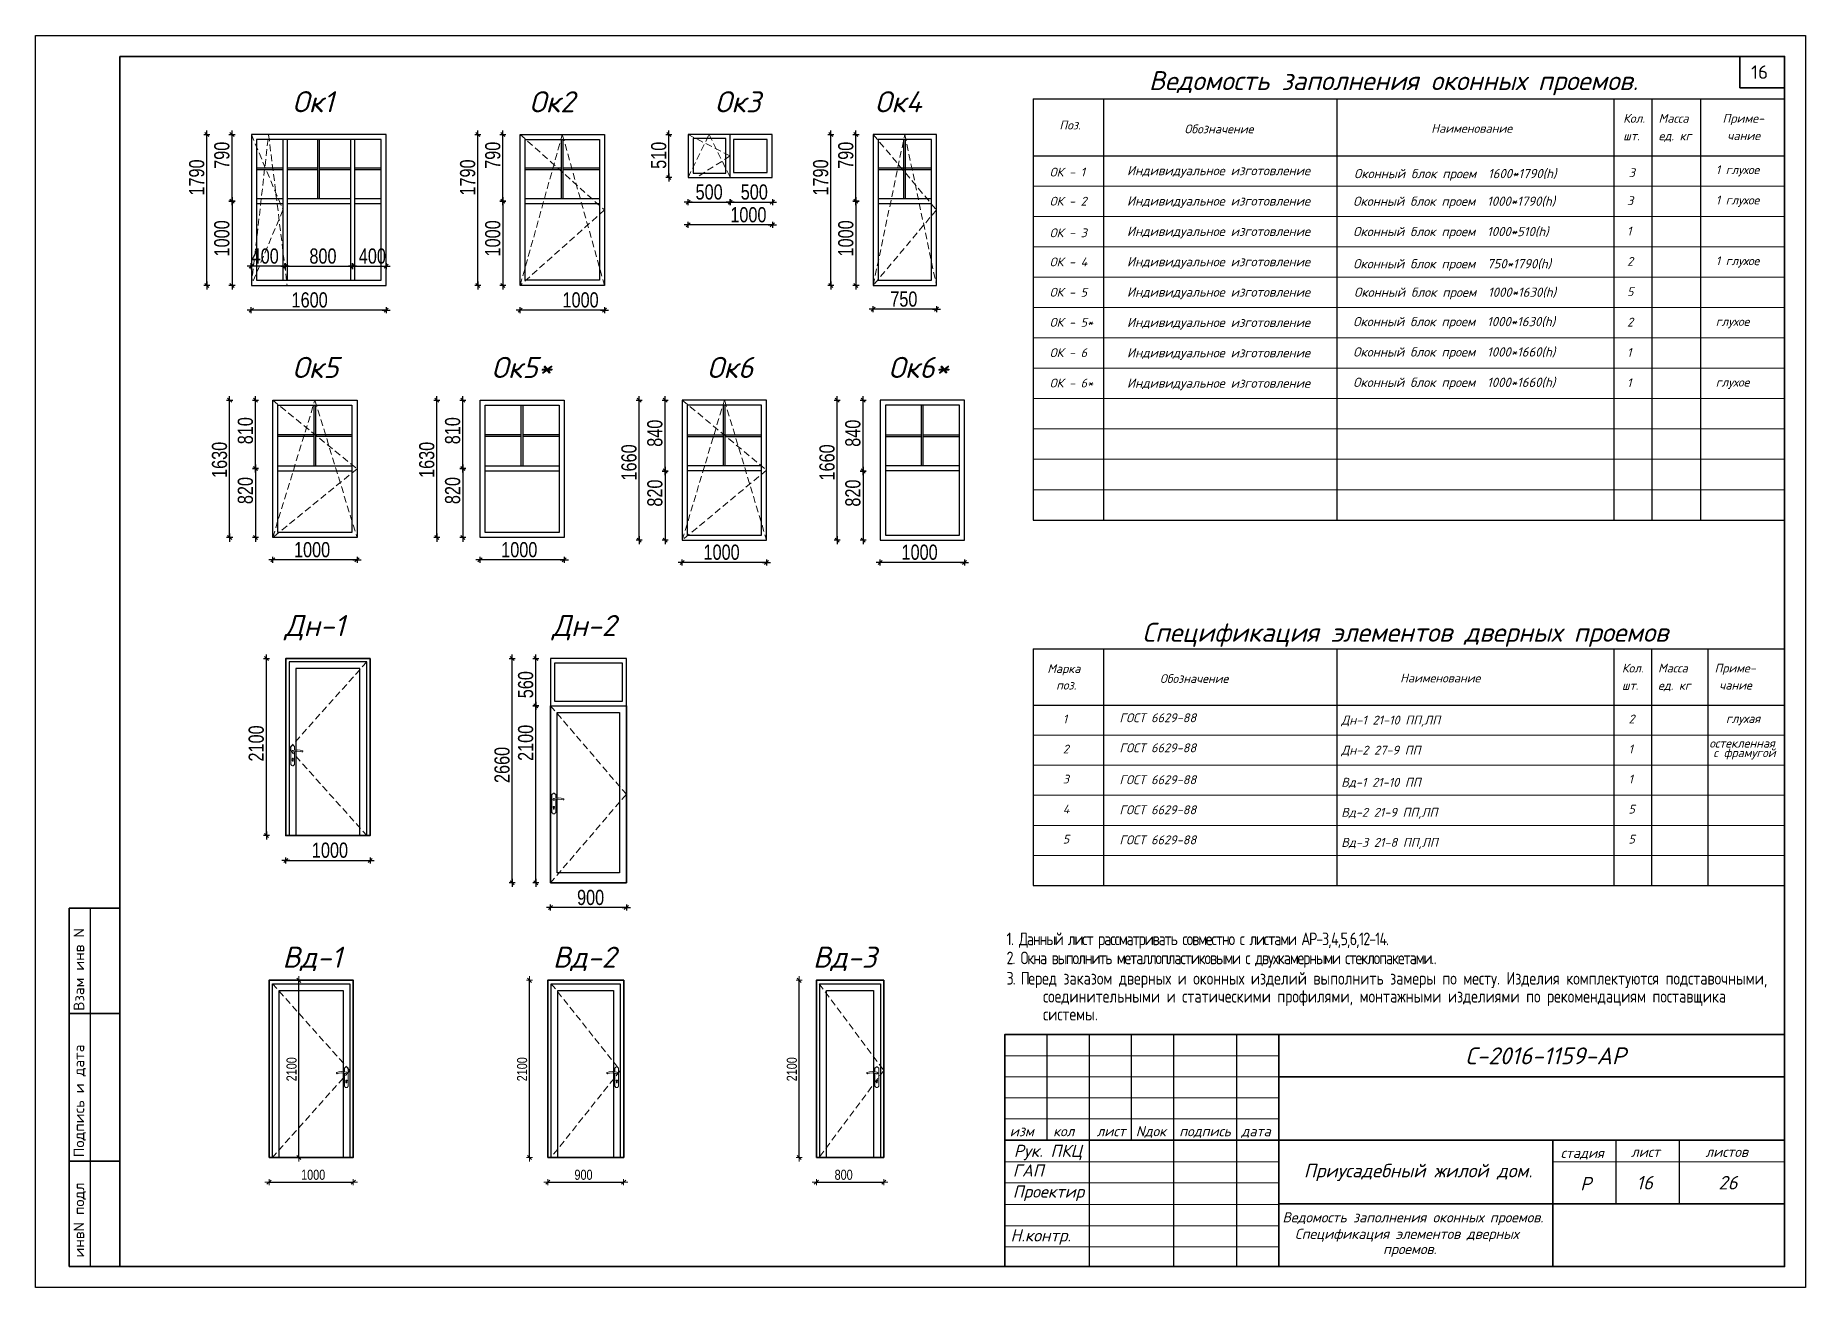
# Model space of a CAD drawing. Extents: x -12289450 to -10763036, y -7834513 to -6150123.
# Drawn here: x -11055339 to -11034340, y -7709386 to -7694536 of the extents above; entities that cross this region are included whole.
import ezdxf

# ---------------------------------------------------------------- set-up
doc = ezdxf.new("R2010")
doc.units = 0
doc.header["$LTSCALE"] = 25
doc.header["$PDMODE"] = 35
doc.linetypes.add('HIDDEN2', pattern=[4.7625, 3.175, -1.5875])
doc.layers.get('DefPoints').update_dxf_attribs({"color": 10, "lineweight": 30})
for name, color, linetype in [('003-ТЕКСТ', 7, 'Continuous'), ('005-РАЗМЕРЫ', 252, 'Continuous'), ('Annotation - Text', 7, 'Continuous'), ('ArchiCAD', 7, 'Continuous'), ('kassa', 7, 'Continuous'), ('Новое', 51, 'Continuous')]:
    doc.layers.add(name, color=color, linetype=linetype)
for name, color, linetype, lineweight in [('RAZMER', 7, 'Continuous', 9), ('Двери ArchiCAD_Ном_пера__41', 7, 'Continuous', 9), ('Двери демонтаж', 15, 'Continuous', 9), ('Рамка', 7, 'Continuous', 0), ('СТЕНЫ', 5, 'Continuous', 40), ('Текст AMS', 7, 'Continuous', 9)]:
    doc.layers.add(name, color=color, linetype=linetype, lineweight=lineweight)
doc.styles.add('ARIAL', font='isocpeui.ttf')
doc.styles.add('gismo', font='isocpeui.ttf')
doc.styles.add('GOST 2.304', font='cs_gost2304.shx')
doc.styles.add('SIMP701', font='simplex701.shx')
doc.styles.get("Standard").update_dxf_attribs({"font": 'arial.ttf'})
doc.styles.add('TXT0', font='txt', dxfattribs={"width": 0.8})
doc.dimstyles.new('Копия 3 РАЗМЕРЫ 3', dxfattribs={"dimscale": 30, "dimtxt": 4, "dimasz": 0.08, "dimexe": 0, "dimexo": 0, "dimgap": 0.9, "dimtad": 1, "dimdec": 0, "dimzin": 0, "dimdsep": 46, "dimtxsty": 'TXT0', "dimblk1": 'A8MITTA', "dimblk2": 'A8MITTA', "dimsah": 1, "dimcen": 0.3, "dimse1": 1, "dimse2": 1, "dimadec": 0, "dimazin": 0, "dimtp": 6, "dimtm": 6, "dimtfac": 1, "dimtdec": 0, "dimtofl": 0, "dimtmove": 0, "dimatfit": 3, "dimldrblk": 'A8MITTA', "dimfxl": 0, "dimtolj": 1, "dimtzin": 0, "dimarcsym": 0})
doc.dimstyles.new('Копия(2) 3 РАЗМЕРЫ 3', dxfattribs={"dimscale": 30, "dimtxt": 6, "dimasz": 0.08, "dimexe": 0, "dimexo": 0, "dimgap": 1, "dimtad": 1, "dimdec": 0, "dimzin": 0, "dimdsep": 46, "dimtxsty": 'TXT0', "dimblk1": 'A8MITTA', "dimblk2": 'A8MITTA', "dimsah": 1, "dimcen": 0.3, "dimse1": 1, "dimse2": 1, "dimadec": 0, "dimazin": 0, "dimtp": 6, "dimtm": 6, "dimtfac": 1, "dimtdec": 0, "dimtofl": 0, "dimtmove": 0, "dimatfit": 3, "dimldrblk": 'A8MITTA', "dimfxl": 0, "dimtolj": 1, "dimtzin": 0, "dimarcsym": 0})

msp = doc.modelspace()

# ---------------------------------------------------------------- texts
at = {"insert": (-11034986.6, -7694892), "char_height": 158.71, "width": 302.305, "attachment_point": 1}
msp.add_mtext('{\\Fsimplex|c204;1\\Fsimplex|c0;6}', dxfattribs=at)
at = {"color": 5, "linetype": 'Continuous', "ltscale": 20, "char_height": 150, "attachment_point": 1, "line_spacing_factor": 0.85, "style": 'GOST 2.304'}
for s, insert, width in [('\\pi-432.9,l432.9,t432.9;\\P{\\T0.85;1. Данный лист рассматривать совместно с листами АР-3,4,5,6,12-14.}', (-11043818.4, -7704963), 8755.946), ('\\pi-432.9,l432.9,t432.9;\\P{\\T0.85;2. Окна выполнить металлопластиковыми с двухкамерными стеклопакетами..}', (-11043818.4, -7705188.8), 8755.946), ('\\pi-432.9,l432.9,t432.9;\\P{\\T0.85;3. П}еред заказом дверных и оконных изделий выполнить замеры по месту. Изделия комплектуются подставочными, соединительными и статическими профилями, монтажными изделиями по рекомендациям поставщика системы{\\T0.85;.}', (-11043818.4, -7705430.6), 9228.826)]:
    msp.add_mtext(s, dxfattribs=dict(at, insert=insert, width=width))
at = {"layer": '003-ТЕКСТ', "lineweight": 30, "style": 'SIMP701'}
for s, height, p in [('Взам инв N', 125, (-11054760.3, -7706103.8)), ('Подпись и дата', 124.999, (-11054760.3, -7707840.7)), ('инвN подл', 125, (-11054760.3, -7709029.7))]:
    msp.add_text(s, height=height, rotation=90, dxfattribs=at).set_placement(p)
at = {"layer": 'Annotation - Text', "color": 0, "lineweight": 25, "style": 'gismo'}
for s, height, p in [('Ведомость заполнения оконных проемов.', 225, (-11042129.4, -7695185)), ('Ок1', 250, (-11052291.5, -7695447.5)), ('Ок2', 250, (-11049480.5, -7695448.2)), ('Ок3', 250, (-11047279.2, -7695448.2)), ('Ок4', 250, (-11045381.5, -7695448.2)), ('Ок5', 250, (-11052291.5, -7698598.7)), ('Ок5*', 250, (-11049928.7, -7698598.7)), ('Ок6', 250, (-11047372.1, -7698598.7)), ('Ок6*', 250, (-11045220, -7698598.7)), ('Дн-1', 250, (-11052383.9, -7701659.9)), ('Дн-2', 250, (-11049210.5, -7701659.9)), ('Спецификация элементов дверных проемов', 225, (-11042208, -7701727.1)), ('Вд-1', 250, (-11052408.1, -7705593.2)), ('Вд-2', 250, (-11049200.7, -7705593.2)), ('Вд-3', 250, (-11046115.2, -7705593.2)), ('С-2016-1159-АР', 200.415, (-11038375.7, -7706738)), ('изм', 120.25, (-11043780.9, -7707591.5)), ('кол', 120.25, (-11043265.9, -7707591.5)), ('лист', 120.25, (-11042750.8, -7707591.5)), ('Nдок', 120.25, (-11042284.8, -7707591.5)), ('подпись', 120.25, (-11041769.8, -7707591.5)), ('дата', 120.25, (-11041034, -7707591.5)), ('Рук. ПКЦ', 144.3, (-11043731.9, -7707836.5)), ('стадия', 120.25, (-11037244.7, -7707848.8)), ('лист', 120.25, (-11036410.8, -7707836.5)), ('листов', 120.25, (-11035527.8, -7707836.5)), ('ГАП', 144.3, (-11043744.1, -7708069.3)), ('Приусадебный жилой дом.', 160.332, (-11040291.3, -7708078.9)), ('Проектир', 144.3, (-11043744.1, -7708319.3)), ('Р', 160.3, (-11037013.3, -7708233.5)), ('16', 160.33, (-11036347.3, -7708222.4)), ('26', 160.33, (-11035373.2, -7708222.4)), ('Ведомость заполнения оконных проемов.', 120, (-11040546, -7708612.9)), ('Н.контр.', 144.3, (-11043771.6, -7708839.3)), ('Спецификация элементов дверных ', 120, (-11040397.3, -7708808.7)), ('проемов.', 120, (-11039351.8, -7708989.4))]:
    msp.add_text(s, height=height, dxfattribs=at).set_placement(p)
at = {"layer": 'Текст AMS', "color": 0, "style": 'ARIAL'}
for s, height, p in [('Поз.', 104.78, (-11043192, -7695651.7)), ('Наименование', 104.782, (-11038780.9, -7695691.1)), ('Кол.', 104.78, (-11036504, -7695572)), ('Масса', 104.78, (-11036084.1, -7695572)), ('Приме-', 104.78, (-11035325, -7695572)), ('Обозначение', 104.782, (-11041708.2, -7695697.6)), ('шт.', 104.78, (-11036504, -7695780.5)), ('ед. кг', 104.78, (-11036084.1, -7695780.5)), ('чание', 104.78, (-11035268.7, -7695777.2)), ('ОК - 1', 104.78, (-11043306.9, -7696209.7)), ('Индивидуальное изготовление', 110, (-11042390, -7696194.4)), ('Оконный блок проем  1600*1790(h)', 110, (-11039695.7, -7696229.7)), ('3', 104.8, (-11036438.2, -7696216.1)), ('1 глухое', 103.71, (-11035404.9, -7696180.9)), ('ОК - 2', 104.78, (-11043306.9, -7696554.5)), ('Индивидуальное изготовление', 110, (-11042390, -7696554.4)), ('Оконный блок проем  1000*1790(h)', 110, (-11039706.6, -7696557.6)), ('3', 104.8, (-11036457.7, -7696548.7)), ('1 глухое', 103.71, (-11035404.9, -7696540.9)), ('ОК - 3', 104.78, (-11043306.9, -7696929.7)), ('Индивидуальное изготовление', 110, (-11042390, -7696914.4)), ('Оконный блок проем  1000*510(h)', 110, (-11039706.6, -7696917)), ('1', 104.8, (-11036457.7, -7696908.7)), ('ОК - 4', 104.78, (-11043306.9, -7697274.5)), ('Индивидуальное изготовление', 110, (-11042390, -7697274.4)), ('Оконный блок проем  750*1790(h)', 110, (-11039706.6, -7697298.6)), ('2', 104.8, (-11036457.7, -7697268.3)), ('1 глухое', 103.71, (-11035404.9, -7697260.9)), ('ОК - 5', 104.78, (-11043306.9, -7697634.5)), ('Индивидуальное изготовление', 110, (-11042390, -7697634.4)), ('Оконный блок проем  1000*1630(h)', 110, (-11039695.7, -7697636.5)), ('5', 104.8, (-11036457.7, -7697628.3)), ('ОК - 5*', 104.78, (-11043306.9, -7697991.2)), ('Индивидуальное изготовление', 110, (-11042390, -7697994.4)), ('Оконный блок проем  1000*1630(h)', 110, (-11039706.6, -7697985.1)), ('2', 104.8, (-11036457.7, -7697988.3)), ('глухое', 103.71, (-11035404.9, -7697980.9)), ('ОК - 6', 104.78, (-11043306.9, -7698351.2)), ('Индивидуальное изготовление', 110, (-11042390, -7698354.4)), ('Оконный блок проем  1000*1660(h)', 110, (-11039706.6, -7698345.1)), ('1', 104.8, (-11036457.7, -7698348.3)), ('ОК - 6*', 104.78, (-11043306.9, -7698711.2)), ('Индивидуальное изготовление', 110, (-11042390, -7698714.4)), ('Оконный блок проем  1000*1660(h)', 110, (-11039706.6, -7698705.1)), ('1', 104.8, (-11036457.7, -7698708.3)), ('глухое', 103.71, (-11035404.9, -7698700.9)), ('Марка', 103.71, (-11043334.6, -7702097.1)), ('Кол.', 103.71, (-11036518.1, -7702091.2)), ('Масса', 103.71, (-11036089.6, -7702091.2)), ('Приме-', 103.71, (-11035419.1, -7702091.2)), ('поз.', 103.71, (-11043230.2, -7702294.1)), ('Обозначение', 103.712, (-11041999, -7702215.5)), ('Наименование', 103.712, (-11039149, -7702209.2)), ('шт.', 103.71, (-11036518.1, -7702297.6)), ('ед. кг', 103.71, (-11036089.6, -7702297.6)), ('чание', 103.71, (-11035363.3, -7702294.4)), ('1', 103.7, (-11043151.1, -7702694.8)), ('ГОСТ 6629-88', 105.809, (-11042479.3, -7702681.5)), ('Дн-1 21-10 ПП,ЛП', 105.809, (-11039847.7, -7702708.9)), ('2', 103.7, (-11036440.1, -7702694.8)), ('глухая', 103.71, (-11035283.7, -7702689.2)), ('ГОСТ 6629-88', 105.809, (-11042479.3, -7703037.8)), ('остекленная', 103.712, (-11035481.9, -7702982.2)), ('2', 103.7, (-11043151.1, -7703051.2)), ('Дн-2 27-9 ПП', 105.809, (-11039847.7, -7703065.2)), ('1', 103.7, (-11036440.1, -7703051.2)), ('c фрамугой', 103.71, (-11035437.8, -7703095.3)), ('3', 103.7, (-11043151.1, -7703407.5)), ('ГОСТ 6629-88', 105.809, (-11042479.3, -7703416.4)), ('Вд-1 21-10 ПП', 105.809, (-11039847.7, -7703446.5)), ('1', 103.7, (-11036440.1, -7703407.5)), ('4', 103.7, (-11043151.1, -7703763.8)), ('ГОСТ 6629-88', 105.809, (-11042479.3, -7703772.7)), ('Вд-2 21-9 ПП,ЛП', 105.809, (-11039847.7, -7703802.8)), ('5', 103.7, (-11036440.1, -7703763.8)), ('5', 103.7, (-11043151.1, -7704120.1)), ('ГОСТ 6629-88', 105.809, (-11042479.3, -7704129.1)), ('Вд-3 21-8 ПП,ЛП', 105.809, (-11039847.7, -7704159.1)), ('5', 103.7, (-11036440.1, -7704120.1))]:
    msp.add_text(s, height=height, dxfattribs=at).set_placement(p)

# ---------------------------------------------------------------- blocks, each defined once
blk = doc.blocks.new('A8MITTA', base_point=(3180, 3140))
for p, q in [((3170, 3130), (3190, 3150)), ((3180, 3155), (3180, 3125)), ((3160, 3140), (3200, 3140))]:
    blk.add_line(p, q)
blk = doc.blocks.new('*D550')
at = {"layer": 'DefPoints', "color": 0, "ltscale": 4, "transparency": 16777216}
for p in [(-11052213, -7705742), (-11051950, -7705742), (-11051950, -7707842)]:
    blk.add_point(p, dxfattribs=at)
at = {"layer": 'RAZMER', "color": 0, "lineweight": -2, "ltscale": 4, "transparency": 16777216}
blk.add_line((-11052213, -7707839), (-11052213, -7705744), dxfattribs=at)
at = {"layer": 'RAZMER', "color": 0, "lineweight": -2, "ltscale": 4, "transparency": 16777216, "xscale": 2.4, "yscale": 2.4, "zscale": 2.4}
for p, rotation in [((-11052213, -7705742), 90), ((-11052213, -7707842), 270)]:
    blk.add_blockref('A8MITTA', p, dxfattribs=dict(at, rotation=rotation))
at = {"layer": 'RAZMER', "color": 0, "ltscale": 4, "transparency": 16777216, "insert": (-11052300, -7706797), "char_height": 120, "attachment_point": 5, "rotation": 90, "style": 'TXT0'}
blk.add_mtext('\\A1;2100', dxfattribs=at)
blk = doc.blocks.new('*D551')
at = {"layer": 'DefPoints', "color": 0, "ltscale": 4, "transparency": 16777216}
for p in [(-11052568, -7707842), (-11051568, -7707842), (-11051568, -7708136)]:
    blk.add_point(p, dxfattribs=at)
at = {"layer": 'RAZMER', "color": 0, "lineweight": -2, "ltscale": 4, "transparency": 16777216}
blk.add_line((-11052566, -7708136), (-11051570, -7708136), dxfattribs=at)
at = {"layer": 'RAZMER', "color": 0, "lineweight": -2, "ltscale": 4, "transparency": 16777216, "xscale": 2.4, "yscale": 2.4, "zscale": 2.4, "rotation": 180}
blk.add_blockref('A8MITTA', (-11052568, -7708136), dxfattribs=at)
at = {"layer": 'RAZMER', "color": 0, "lineweight": -2, "ltscale": 4, "transparency": 16777216, "xscale": 2.4, "yscale": 2.4, "zscale": 2.4}
blk.add_blockref('A8MITTA', (-11051568, -7708136), dxfattribs=at)
at = {"layer": 'RAZMER', "color": 0, "ltscale": 4, "transparency": 16777216, "insert": (-11052044, -7708049), "char_height": 120, "attachment_point": 5, "style": 'TXT0'}
blk.add_mtext('\\A1;1000', dxfattribs=at)
blk = doc.blocks.new('*D552')
at = {"layer": 'DefPoints', "color": 0, "ltscale": 4, "transparency": 16777216}
for p in [(-11049478, -7705742), (-11049214, -7705742), (-11049214, -7707842)]:
    blk.add_point(p, dxfattribs=at)
at = {"layer": 'RAZMER', "color": 0, "lineweight": -2, "ltscale": 4, "transparency": 16777216}
blk.add_line((-11049478, -7707839), (-11049478, -7705744), dxfattribs=at)
at = {"layer": 'RAZMER', "color": 0, "lineweight": -2, "ltscale": 4, "transparency": 16777216, "xscale": 2.4, "yscale": 2.4, "zscale": 2.4}
for p, rotation in [((-11049478, -7705742), 90), ((-11049478, -7707842), 270)]:
    blk.add_blockref('A8MITTA', p, dxfattribs=dict(at, rotation=rotation))
at = {"layer": 'RAZMER', "color": 0, "ltscale": 4, "transparency": 16777216, "insert": (-11049565, -7706797), "char_height": 120, "attachment_point": 5, "rotation": 90, "style": 'TXT0'}
blk.add_mtext('\\A1;2100', dxfattribs=at)
blk = doc.blocks.new('*D553')
at = {"layer": 'DefPoints', "color": 0, "ltscale": 4, "transparency": 16777216}
for p in [(-11049261, -7707842), (-11048361, -7707842), (-11048361, -7708136)]:
    blk.add_point(p, dxfattribs=at)
at = {"layer": 'RAZMER', "color": 0, "lineweight": -2, "ltscale": 4, "transparency": 16777216}
blk.add_line((-11049258, -7708136), (-11048363, -7708136), dxfattribs=at)
at = {"layer": 'RAZMER', "color": 0, "lineweight": -2, "ltscale": 4, "transparency": 16777216, "xscale": 2.4, "yscale": 2.4, "zscale": 2.4, "rotation": 180}
blk.add_blockref('A8MITTA', (-11049261, -7708136), dxfattribs=at)
at = {"layer": 'RAZMER', "color": 0, "lineweight": -2, "ltscale": 4, "transparency": 16777216, "xscale": 2.4, "yscale": 2.4, "zscale": 2.4}
blk.add_blockref('A8MITTA', (-11048361, -7708136), dxfattribs=at)
at = {"layer": 'RAZMER', "color": 0, "ltscale": 4, "transparency": 16777216, "insert": (-11048837, -7708049), "char_height": 120, "attachment_point": 5, "style": 'TXT0'}
blk.add_mtext('\\A1;900', dxfattribs=at)
blk = doc.blocks.new('*D554')
at = {"layer": 'DefPoints', "color": 0, "ltscale": 4, "transparency": 16777216}
for p in [(-11046278, -7705742), (-11046015, -7705742), (-11046015, -7707842)]:
    blk.add_point(p, dxfattribs=at)
at = {"layer": 'RAZMER', "color": 0, "lineweight": -2, "ltscale": 4, "transparency": 16777216}
blk.add_line((-11046278, -7707839), (-11046278, -7705744), dxfattribs=at)
at = {"layer": 'RAZMER', "color": 0, "lineweight": -2, "ltscale": 4, "transparency": 16777216, "xscale": 2.4, "yscale": 2.4, "zscale": 2.4}
for p, rotation in [((-11046278, -7705742), 90), ((-11046278, -7707842), 270)]:
    blk.add_blockref('A8MITTA', p, dxfattribs=dict(at, rotation=rotation))
at = {"layer": 'RAZMER', "color": 0, "ltscale": 4, "transparency": 16777216, "insert": (-11046365, -7706797), "char_height": 120, "attachment_point": 5, "rotation": 90, "style": 'TXT0'}
blk.add_mtext('\\A1;2100', dxfattribs=at)
blk = doc.blocks.new('*D555')
at = {"layer": 'DefPoints', "color": 0, "ltscale": 4, "transparency": 16777216}
for p in [(-11046075, -7707842), (-11045275, -7707842), (-11045275, -7708136)]:
    blk.add_point(p, dxfattribs=at)
at = {"layer": 'RAZMER', "color": 0, "lineweight": -2, "ltscale": 4, "transparency": 16777216}
blk.add_line((-11046073, -7708136), (-11045277, -7708136), dxfattribs=at)
at = {"layer": 'RAZMER', "color": 0, "lineweight": -2, "ltscale": 4, "transparency": 16777216, "xscale": 2.4, "yscale": 2.4, "zscale": 2.4, "rotation": 180}
blk.add_blockref('A8MITTA', (-11046075, -7708136), dxfattribs=at)
at = {"layer": 'RAZMER', "color": 0, "lineweight": -2, "ltscale": 4, "transparency": 16777216, "xscale": 2.4, "yscale": 2.4, "zscale": 2.4}
blk.add_blockref('A8MITTA', (-11045275, -7708136), dxfattribs=at)
at = {"layer": 'RAZMER', "color": 0, "ltscale": 4, "transparency": 16777216, "insert": (-11045751, -7708049), "char_height": 120, "attachment_point": 5, "style": 'TXT0'}
blk.add_mtext('\\A1;800', dxfattribs=at)
blk = doc.blocks.new('*D556')
at = {"layer": '005-РАЗМЕРЫ', "color": 0, "lineweight": -2, "ltscale": 4, "transparency": 16777216}
blk.add_line((-11049683, -7704583), (-11049683, -7701928), dxfattribs=at)
at = {"layer": 'DefPoints', "color": 0, "ltscale": 4, "transparency": 16777216}
for p in [(-11049683, -7701926), (-11049329, -7701926), (-11049329, -7704586)]:
    blk.add_point(p, dxfattribs=at)
at = {"layer": '005-РАЗМЕРЫ', "color": 0, "lineweight": -2, "ltscale": 4, "transparency": 16777216, "xscale": 2.4, "yscale": 2.4, "zscale": 2.4}
for p, rotation in [((-11049683, -7701926), 90), ((-11049683, -7704586), 270)]:
    blk.add_blockref('A8MITTA', p, dxfattribs=dict(at, rotation=rotation))
at = {"layer": '005-РАЗМЕРЫ', "color": 0, "ltscale": 4, "transparency": 16777216, "insert": (-11049803, -7703188), "char_height": 180, "attachment_point": 5, "rotation": 90, "style": 'TXT0'}
blk.add_mtext('\\A1;2660', dxfattribs=at)
blk = doc.blocks.new('*D557')
at = {"layer": '005-РАЗМЕРЫ', "color": 0, "lineweight": -2, "ltscale": 4, "transparency": 16777216}
blk.add_line((-11049403, -7704583), (-11049403, -7702488), dxfattribs=at)
at = {"layer": 'DefPoints', "color": 0, "ltscale": 4, "transparency": 16777216}
for p in [(-11049403, -7702486), (-11049229, -7702486), (-11049229, -7704586)]:
    blk.add_point(p, dxfattribs=at)
at = {"layer": '005-РАЗМЕРЫ', "color": 0, "lineweight": -2, "ltscale": 4, "transparency": 16777216, "xscale": 2.4, "yscale": 2.4, "zscale": 2.4}
for p, rotation in [((-11049403, -7702486), 90), ((-11049403, -7704586), 270)]:
    blk.add_blockref('A8MITTA', p, dxfattribs=dict(at, rotation=rotation))
at = {"layer": '005-РАЗМЕРЫ', "color": 0, "ltscale": 4, "transparency": 16777216, "insert": (-11049523, -7702926), "char_height": 180, "attachment_point": 5, "rotation": 90, "style": 'TXT0'}
blk.add_mtext('\\A1;2100', dxfattribs=at)
blk = doc.blocks.new('*D558')
at = {"layer": '005-РАЗМЕРЫ', "color": 0, "lineweight": -2, "ltscale": 4, "transparency": 16777216}
blk.add_line((-11049403, -7702483), (-11049403, -7701928), dxfattribs=at)
at = {"layer": 'DefPoints', "color": 0, "ltscale": 4, "transparency": 16777216}
for p in [(-11049403, -7701926), (-11049229, -7701926), (-11049367, -7702486)]:
    blk.add_point(p, dxfattribs=at)
at = {"layer": '005-РАЗМЕРЫ', "color": 0, "lineweight": -2, "ltscale": 4, "transparency": 16777216, "xscale": 2.4, "yscale": 2.4, "zscale": 2.4}
for p, rotation in [((-11049403, -7701926), 90), ((-11049403, -7702486), 270)]:
    blk.add_blockref('A8MITTA', p, dxfattribs=dict(at, rotation=rotation))
at = {"layer": '005-РАЗМЕРЫ', "color": 0, "ltscale": 4, "transparency": 16777216, "insert": (-11049523, -7702236), "char_height": 180, "attachment_point": 5, "rotation": 90, "style": 'TXT0'}
blk.add_mtext('\\A1;560', dxfattribs=at)
blk = doc.blocks.new('*D559')
at = {"layer": '005-РАЗМЕРЫ', "color": 0, "lineweight": -2, "ltscale": 4, "transparency": 16777216}
blk.add_line((-11048331, -7704880), (-11049227, -7704880), dxfattribs=at)
at = {"layer": 'DefPoints', "color": 0, "ltscale": 4, "transparency": 16777216}
for p in [(-11049229, -7704586), (-11048329, -7704586), (-11049229, -7704880)]:
    blk.add_point(p, dxfattribs=at)
at = {"layer": '005-РАЗМЕРЫ', "color": 0, "lineweight": -2, "ltscale": 4, "transparency": 16777216, "xscale": 2.4, "yscale": 2.4, "zscale": 2.4, "rotation": 180}
blk.add_blockref('A8MITTA', (-11049229, -7704880), dxfattribs=at)
at = {"layer": '005-РАЗМЕРЫ', "color": 0, "lineweight": -2, "ltscale": 4, "transparency": 16777216, "xscale": 2.4, "yscale": 2.4, "zscale": 2.4}
blk.add_blockref('A8MITTA', (-11048329, -7704880), dxfattribs=at)
at = {"layer": '005-РАЗМЕРЫ', "color": 0, "ltscale": 4, "transparency": 16777216, "insert": (-11048753, -7704760), "char_height": 180, "attachment_point": 5, "style": 'TXT0'}
blk.add_mtext('\\A1;900', dxfattribs=at)
blk = doc.blocks.new('*D560')
at = {"layer": '005-РАЗМЕРЫ', "color": 0, "lineweight": -2, "ltscale": 4, "transparency": 16777216}
blk.add_line((-11052366, -7704320), (-11051371, -7704320), dxfattribs=at)
at = {"layer": 'DefPoints', "color": 0, "ltscale": 4, "transparency": 16777216}
for p in [(-11052369, -7704026), (-11051369, -7704026), (-11051369, -7704320)]:
    blk.add_point(p, dxfattribs=at)
at = {"layer": '005-РАЗМЕРЫ', "color": 0, "lineweight": -2, "ltscale": 4, "transparency": 16777216, "xscale": 2.4, "yscale": 2.4, "zscale": 2.4, "rotation": 180}
blk.add_blockref('A8MITTA', (-11052369, -7704320), dxfattribs=at)
at = {"layer": '005-РАЗМЕРЫ', "color": 0, "lineweight": -2, "ltscale": 4, "transparency": 16777216, "xscale": 2.4, "yscale": 2.4, "zscale": 2.4}
blk.add_blockref('A8MITTA', (-11051369, -7704320), dxfattribs=at)
at = {"layer": '005-РАЗМЕРЫ', "color": 0, "ltscale": 4, "transparency": 16777216, "insert": (-11051845, -7704200), "char_height": 180, "attachment_point": 5, "style": 'TXT0'}
blk.add_mtext('\\A1;1000', dxfattribs=at)
blk = doc.blocks.new('*D561')
at = {"layer": '005-РАЗМЕРЫ', "color": 0, "lineweight": -2, "ltscale": 4, "transparency": 16777216}
blk.add_line((-11052599, -7704023), (-11052599, -7701928), dxfattribs=at)
at = {"layer": 'DefPoints', "color": 0, "ltscale": 4, "transparency": 16777216}
for p in [(-11052599, -7701926), (-11051987, -7701926), (-11051987, -7704026)]:
    blk.add_point(p, dxfattribs=at)
at = {"layer": '005-РАЗМЕРЫ', "color": 0, "lineweight": -2, "ltscale": 4, "transparency": 16777216, "xscale": 2.4, "yscale": 2.4, "zscale": 2.4}
for p, rotation in [((-11052599, -7701926), 90), ((-11052599, -7704026), 270)]:
    blk.add_blockref('A8MITTA', p, dxfattribs=dict(at, rotation=rotation))
at = {"layer": '005-РАЗМЕРЫ', "color": 0, "ltscale": 4, "transparency": 16777216, "insert": (-11052719, -7702933), "char_height": 180, "attachment_point": 5, "rotation": 90, "style": 'TXT0'}
blk.add_mtext('\\A1;2100', dxfattribs=at)
blk = doc.blocks.new('*D562')
at = {"layer": '005-РАЗМЕРЫ', "color": 0, "lineweight": -2, "ltscale": 4, "transparency": 16777216}
blk.add_line((-11053305, -7697498), (-11053305, -7695713), dxfattribs=at)
at = {"layer": 'DefPoints', "color": 0, "ltscale": 4, "transparency": 16777216}
for p in [(-11053305, -7695711), (-11052921, -7695711), (-11052921, -7697501)]:
    blk.add_point(p, dxfattribs=at)
at = {"layer": '005-РАЗМЕРЫ', "color": 0, "lineweight": -2, "ltscale": 4, "transparency": 16777216, "xscale": 2.4, "yscale": 2.4, "zscale": 2.4}
for p, rotation in [((-11053305, -7695711), 90), ((-11053305, -7697501), 270)]:
    blk.add_blockref('A8MITTA', p, dxfattribs=dict(at, rotation=rotation))
at = {"layer": '005-РАЗМЕРЫ', "color": 0, "ltscale": 4, "transparency": 16777216, "insert": (-11053425, -7696221), "char_height": 180, "attachment_point": 5, "rotation": 90, "style": 'TXT0'}
blk.add_mtext('\\A1;1790', dxfattribs=at)
blk = doc.blocks.new('*D563')
at = {"layer": '005-РАЗМЕРЫ', "color": 0, "lineweight": -2, "ltscale": 4, "transparency": 16777216}
blk.add_line((-11053007, -7696503), (-11053007, -7697498), dxfattribs=at)
at = {"layer": 'DefPoints', "color": 0, "ltscale": 4, "transparency": 16777216}
for p in [(-11052971, -7696501), (-11053007, -7697501), (-11052803, -7697501)]:
    blk.add_point(p, dxfattribs=at)
at = {"layer": '005-РАЗМЕРЫ', "color": 0, "lineweight": -2, "ltscale": 4, "transparency": 16777216, "xscale": 2.4, "yscale": 2.4, "zscale": 2.4}
for p, rotation in [((-11053007, -7696501), 90), ((-11053007, -7697501), 270)]:
    blk.add_blockref('A8MITTA', p, dxfattribs=dict(at, rotation=rotation))
at = {"layer": '005-РАЗМЕРЫ', "color": 0, "ltscale": 4, "transparency": 16777216, "insert": (-11053127, -7696943), "char_height": 180, "attachment_point": 5, "rotation": 90, "style": 'TXT0'}
blk.add_mtext('\\A1;1000', dxfattribs=at)
blk = doc.blocks.new('*D564')
at = {"layer": '005-РАЗМЕРЫ', "color": 0, "lineweight": -2, "ltscale": 4, "transparency": 16777216}
blk.add_line((-11053007, -7696498), (-11053007, -7695713), dxfattribs=at)
at = {"layer": 'DefPoints', "color": 0, "ltscale": 4, "transparency": 16777216}
for p in [(-11053007, -7695711), (-11052803, -7695711), (-11052971, -7696501)]:
    blk.add_point(p, dxfattribs=at)
at = {"layer": '005-РАЗМЕРЫ', "color": 0, "lineweight": -2, "ltscale": 4, "transparency": 16777216, "xscale": 2.4, "yscale": 2.4, "zscale": 2.4}
for p, rotation in [((-11053007, -7695711), 90), ((-11053007, -7696501), 270)]:
    blk.add_blockref('A8MITTA', p, dxfattribs=dict(at, rotation=rotation))
at = {"layer": '005-РАЗМЕРЫ', "color": 0, "ltscale": 4, "transparency": 16777216, "insert": (-11053127, -7695958), "char_height": 180, "attachment_point": 5, "rotation": 90, "style": 'TXT0'}
blk.add_mtext('\\A1;790', dxfattribs=at)
blk = doc.blocks.new('*D565')
at = {"layer": '005-РАЗМЕРЫ', "color": 0, "lineweight": -2, "ltscale": 4, "transparency": 16777216}
blk.add_line((-11052375, -7697274), (-11051580, -7697274), dxfattribs=at)
at = {"layer": 'DefPoints', "color": 0, "ltscale": 4, "transparency": 16777216}
for p in [(-11052378, -7697128), (-11051578, -7697128), (-11051578, -7697274)]:
    blk.add_point(p, dxfattribs=at)
at = {"layer": '005-РАЗМЕРЫ', "color": 0, "lineweight": -2, "ltscale": 4, "transparency": 16777216, "xscale": 2.4, "yscale": 2.4, "zscale": 2.4, "rotation": 180}
blk.add_blockref('A8MITTA', (-11052378, -7697274), dxfattribs=at)
at = {"layer": '005-РАЗМЕРЫ', "color": 0, "lineweight": -2, "ltscale": 4, "transparency": 16777216, "xscale": 2.4, "yscale": 2.4, "zscale": 2.4}
blk.add_blockref('A8MITTA', (-11051578, -7697274), dxfattribs=at)
at = {"layer": '005-РАЗМЕРЫ', "color": 0, "ltscale": 4, "transparency": 16777216, "insert": (-11051928, -7697154), "char_height": 180, "attachment_point": 5, "style": 'TXT0'}
blk.add_mtext('\\A1;800', dxfattribs=at)
blk = doc.blocks.new('*D566')
at = {"layer": '005-РАЗМЕРЫ', "color": 0, "lineweight": -2, "ltscale": 4, "transparency": 16777216}
blk.add_line((-11052380, -7697274), (-11052775, -7697274), dxfattribs=at)
at = {"layer": 'DefPoints', "color": 0, "ltscale": 4, "transparency": 16777216}
for p in [(-11052778, -7696981), (-11052378, -7697128), (-11052778, -7697274)]:
    blk.add_point(p, dxfattribs=at)
at = {"layer": '005-РАЗМЕРЫ', "color": 0, "lineweight": -2, "ltscale": 4, "transparency": 16777216, "xscale": 2.4, "yscale": 2.4, "zscale": 2.4, "rotation": 180}
blk.add_blockref('A8MITTA', (-11052778, -7697274), dxfattribs=at)
at = {"layer": '005-РАЗМЕРЫ', "color": 0, "lineweight": -2, "ltscale": 4, "transparency": 16777216, "xscale": 2.4, "yscale": 2.4, "zscale": 2.4}
blk.add_blockref('A8MITTA', (-11052378, -7697274), dxfattribs=at)
at = {"layer": '005-РАЗМЕРЫ', "color": 0, "ltscale": 4, "transparency": 16777216, "insert": (-11052613, -7697154), "char_height": 180, "attachment_point": 5, "style": 'TXT0'}
blk.add_mtext('\\A1;400', dxfattribs=at)
blk = doc.blocks.new('*D567')
at = {"layer": '005-РАЗМЕРЫ', "color": 0, "lineweight": -2, "ltscale": 4, "transparency": 16777216}
blk.add_line((-11051575, -7697274), (-11051180, -7697274), dxfattribs=at)
at = {"layer": 'DefPoints', "color": 0, "ltscale": 4, "transparency": 16777216}
for p in [(-11051178, -7696981), (-11051578, -7697128), (-11051178, -7697274)]:
    blk.add_point(p, dxfattribs=at)
at = {"layer": '005-РАЗМЕРЫ', "color": 0, "lineweight": -2, "ltscale": 4, "transparency": 16777216, "xscale": 2.4, "yscale": 2.4, "zscale": 2.4, "rotation": 180}
blk.add_blockref('A8MITTA', (-11051578, -7697274), dxfattribs=at)
at = {"layer": '005-РАЗМЕРЫ', "color": 0, "lineweight": -2, "ltscale": 4, "transparency": 16777216, "xscale": 2.4, "yscale": 2.4, "zscale": 2.4}
blk.add_blockref('A8MITTA', (-11051178, -7697274), dxfattribs=at)
at = {"layer": '005-РАЗМЕРЫ', "color": 0, "ltscale": 4, "transparency": 16777216, "insert": (-11051342, -7697154), "char_height": 180, "attachment_point": 5, "style": 'TXT0'}
blk.add_mtext('\\A1;400', dxfattribs=at)
blk = doc.blocks.new('*D568')
at = {"layer": '005-РАЗМЕРЫ', "color": 0, "lineweight": -2, "ltscale": 4, "transparency": 16777216}
blk.add_line((-11051180, -7697794), (-11052775, -7697794), dxfattribs=at)
at = {"layer": 'DefPoints', "color": 0, "ltscale": 4, "transparency": 16777216}
for p in [(-11052778, -7697501), (-11051178, -7697501), (-11052778, -7697794)]:
    blk.add_point(p, dxfattribs=at)
at = {"layer": '005-РАЗМЕРЫ', "color": 0, "lineweight": -2, "ltscale": 4, "transparency": 16777216, "xscale": 2.4, "yscale": 2.4, "zscale": 2.4, "rotation": 180}
blk.add_blockref('A8MITTA', (-11052778, -7697794), dxfattribs=at)
at = {"layer": '005-РАЗМЕРЫ', "color": 0, "lineweight": -2, "ltscale": 4, "transparency": 16777216, "xscale": 2.4, "yscale": 2.4, "zscale": 2.4}
blk.add_blockref('A8MITTA', (-11051178, -7697794), dxfattribs=at)
at = {"layer": '005-РАЗМЕРЫ', "color": 0, "ltscale": 4, "transparency": 16777216, "insert": (-11052086, -7697674), "char_height": 180, "attachment_point": 5, "style": 'TXT0'}
blk.add_mtext('\\A1;1600', dxfattribs=at)
blk = doc.blocks.new('*D569')
at = {"layer": '005-РАЗМЕРЫ', "color": 0, "lineweight": -2, "ltscale": 4, "transparency": 16777216}
blk.add_line((-11050091, -7697498), (-11050091, -7695713), dxfattribs=at)
at = {"layer": 'DefPoints', "color": 0, "ltscale": 4, "transparency": 16777216}
for p in [(-11050091, -7695711), (-11049706, -7695711), (-11049706, -7697501)]:
    blk.add_point(p, dxfattribs=at)
at = {"layer": '005-РАЗМЕРЫ', "color": 0, "lineweight": -2, "ltscale": 4, "transparency": 16777216, "xscale": 2.4, "yscale": 2.4, "zscale": 2.4}
for p, rotation in [((-11050091, -7695711), 90), ((-11050091, -7697501), 270)]:
    blk.add_blockref('A8MITTA', p, dxfattribs=dict(at, rotation=rotation))
at = {"layer": '005-РАЗМЕРЫ', "color": 0, "ltscale": 4, "transparency": 16777216, "insert": (-11050211, -7696221), "char_height": 180, "attachment_point": 5, "rotation": 90, "style": 'TXT0'}
blk.add_mtext('\\A1;1790', dxfattribs=at)
blk = doc.blocks.new('*D570')
at = {"layer": '005-РАЗМЕРЫ', "color": 0, "lineweight": -2, "ltscale": 4, "transparency": 16777216}
blk.add_line((-11049793, -7696503), (-11049793, -7697498), dxfattribs=at)
at = {"layer": 'DefPoints', "color": 0, "ltscale": 4, "transparency": 16777216}
for p in [(-11049528, -7696501), (-11049793, -7697501), (-11049588, -7697501)]:
    blk.add_point(p, dxfattribs=at)
at = {"layer": '005-РАЗМЕРЫ', "color": 0, "lineweight": -2, "ltscale": 4, "transparency": 16777216, "xscale": 2.4, "yscale": 2.4, "zscale": 2.4}
for p, rotation in [((-11049793, -7696501), 90), ((-11049793, -7697501), 270)]:
    blk.add_blockref('A8MITTA', p, dxfattribs=dict(at, rotation=rotation))
at = {"layer": '005-РАЗМЕРЫ', "color": 0, "ltscale": 4, "transparency": 16777216, "insert": (-11049913, -7696943), "char_height": 180, "attachment_point": 5, "rotation": 90, "style": 'TXT0'}
blk.add_mtext('\\A1;1000', dxfattribs=at)
blk = doc.blocks.new('*D571')
at = {"layer": '005-РАЗМЕРЫ', "color": 0, "lineweight": -2, "ltscale": 4, "transparency": 16777216}
blk.add_line((-11049793, -7696498), (-11049793, -7695713), dxfattribs=at)
at = {"layer": 'DefPoints', "color": 0, "ltscale": 4, "transparency": 16777216}
for p in [(-11049793, -7695711), (-11049588, -7695711), (-11049757, -7696501)]:
    blk.add_point(p, dxfattribs=at)
at = {"layer": '005-РАЗМЕРЫ', "color": 0, "lineweight": -2, "ltscale": 4, "transparency": 16777216, "xscale": 2.4, "yscale": 2.4, "zscale": 2.4}
for p, rotation in [((-11049793, -7695711), 90), ((-11049793, -7696501), 270)]:
    blk.add_blockref('A8MITTA', p, dxfattribs=dict(at, rotation=rotation))
at = {"layer": '005-РАЗМЕРЫ', "color": 0, "ltscale": 4, "transparency": 16777216, "insert": (-11049913, -7695958), "char_height": 180, "attachment_point": 5, "rotation": 90, "style": 'TXT0'}
blk.add_mtext('\\A1;790', dxfattribs=at)
blk = doc.blocks.new('*D572')
at = {"layer": '005-РАЗМЕРЫ', "color": 0, "lineweight": -2, "ltscale": 4, "transparency": 16777216}
blk.add_line((-11048591, -7697794), (-11049586, -7697794), dxfattribs=at)
at = {"layer": 'DefPoints', "color": 0, "ltscale": 4, "transparency": 16777216}
for p in [(-11049588, -7697501), (-11048588, -7697501), (-11049588, -7697794)]:
    blk.add_point(p, dxfattribs=at)
at = {"layer": '005-РАЗМЕРЫ', "color": 0, "lineweight": -2, "ltscale": 4, "transparency": 16777216, "xscale": 2.4, "yscale": 2.4, "zscale": 2.4, "rotation": 180}
blk.add_blockref('A8MITTA', (-11049588, -7697794), dxfattribs=at)
at = {"layer": '005-РАЗМЕРЫ', "color": 0, "lineweight": -2, "ltscale": 4, "transparency": 16777216, "xscale": 2.4, "yscale": 2.4, "zscale": 2.4}
blk.add_blockref('A8MITTA', (-11048588, -7697794), dxfattribs=at)
at = {"layer": '005-РАЗМЕРЫ', "color": 0, "ltscale": 4, "transparency": 16777216, "insert": (-11048872, -7697674), "char_height": 180, "attachment_point": 5, "style": 'TXT0'}
blk.add_mtext('\\A1;1000', dxfattribs=at)
blk = doc.blocks.new('*D573')
at = {"layer": '005-РАЗМЕРЫ', "color": 0, "lineweight": -2, "ltscale": 4, "transparency": 16777216}
blk.add_line((-11047824, -7696218), (-11047824, -7695713), dxfattribs=at)
at = {"layer": 'DefPoints', "color": 0, "ltscale": 4, "transparency": 16777216}
for p in [(-11047824, -7695711), (-11047597, -7695711), (-11047765, -7696221)]:
    blk.add_point(p, dxfattribs=at)
at = {"layer": '005-РАЗМЕРЫ', "color": 0, "lineweight": -2, "ltscale": 4, "transparency": 16777216, "xscale": 2.4, "yscale": 2.4, "zscale": 2.4}
for p, rotation in [((-11047824, -7695711), 90), ((-11047824, -7696221), 270)]:
    blk.add_blockref('A8MITTA', p, dxfattribs=dict(at, rotation=rotation))
at = {"layer": '005-РАЗМЕРЫ', "color": 0, "ltscale": 4, "transparency": 16777216, "insert": (-11047944, -7695958), "char_height": 180, "attachment_point": 5, "rotation": 90, "style": 'TXT0'}
blk.add_mtext('\\A1;510', dxfattribs=at)
blk = doc.blocks.new('*D574')
at = {"layer": '005-РАЗМЕРЫ', "color": 0, "lineweight": -2, "ltscale": 4, "transparency": 16777216}
blk.add_line((-11046600, -7696784), (-11047595, -7696784), dxfattribs=at)
at = {"layer": 'DefPoints', "color": 0, "ltscale": 4, "transparency": 16777216}
for p in [(-11046597, -7696221), (-11047597, -7696490), (-11047597, -7696784)]:
    blk.add_point(p, dxfattribs=at)
at = {"layer": '005-РАЗМЕРЫ', "color": 0, "lineweight": -2, "ltscale": 4, "transparency": 16777216, "xscale": 2.4, "yscale": 2.4, "zscale": 2.4, "rotation": 180}
blk.add_blockref('A8MITTA', (-11047597, -7696784), dxfattribs=at)
at = {"layer": '005-РАЗМЕРЫ', "color": 0, "lineweight": -2, "ltscale": 4, "transparency": 16777216, "xscale": 2.4, "yscale": 2.4, "zscale": 2.4}
blk.add_blockref('A8MITTA', (-11046597, -7696784), dxfattribs=at)
at = {"layer": '005-РАЗМЕРЫ', "color": 0, "ltscale": 4, "transparency": 16777216, "insert": (-11046881, -7696664), "char_height": 180, "attachment_point": 5, "style": 'TXT0'}
blk.add_mtext('\\A1;1000', dxfattribs=at)
blk = doc.blocks.new('*D575')
at = {"layer": '005-РАЗМЕРЫ', "color": 0, "lineweight": -2, "ltscale": 4, "transparency": 16777216}
blk.add_line((-11045903, -7697498), (-11045903, -7695713), dxfattribs=at)
at = {"layer": 'DefPoints', "color": 0, "ltscale": 4, "transparency": 16777216}
for p in [(-11045903, -7695711), (-11045519, -7695711), (-11045519, -7697501)]:
    blk.add_point(p, dxfattribs=at)
at = {"layer": '005-РАЗМЕРЫ', "color": 0, "lineweight": -2, "ltscale": 4, "transparency": 16777216, "xscale": 2.4, "yscale": 2.4, "zscale": 2.4}
for p, rotation in [((-11045903, -7695711), 90), ((-11045903, -7697501), 270)]:
    blk.add_blockref('A8MITTA', p, dxfattribs=dict(at, rotation=rotation))
at = {"layer": '005-РАЗМЕРЫ', "color": 0, "ltscale": 4, "transparency": 16777216, "insert": (-11046023, -7696221), "char_height": 180, "attachment_point": 5, "rotation": 90, "style": 'TXT0'}
blk.add_mtext('\\A1;1790', dxfattribs=at)
blk = doc.blocks.new('*D576')
at = {"layer": '005-РАЗМЕРЫ', "color": 0, "lineweight": -2, "ltscale": 4, "transparency": 16777216}
blk.add_line((-11045605, -7696503), (-11045605, -7697498), dxfattribs=at)
at = {"layer": 'DefPoints', "color": 0, "ltscale": 4, "transparency": 16777216}
for p in [(-11045340, -7696501), (-11045605, -7697501), (-11045400, -7697501)]:
    blk.add_point(p, dxfattribs=at)
at = {"layer": '005-РАЗМЕРЫ', "color": 0, "lineweight": -2, "ltscale": 4, "transparency": 16777216, "xscale": 2.4, "yscale": 2.4, "zscale": 2.4}
for p, rotation in [((-11045605, -7696501), 90), ((-11045605, -7697501), 270)]:
    blk.add_blockref('A8MITTA', p, dxfattribs=dict(at, rotation=rotation))
at = {"layer": '005-РАЗМЕРЫ', "color": 0, "ltscale": 4, "transparency": 16777216, "insert": (-11045725, -7696943), "char_height": 180, "attachment_point": 5, "rotation": 90, "style": 'TXT0'}
blk.add_mtext('\\A1;1000', dxfattribs=at)
blk = doc.blocks.new('*D577')
at = {"layer": '005-РАЗМЕРЫ', "color": 0, "lineweight": -2, "ltscale": 4, "transparency": 16777216}
blk.add_line((-11045605, -7696498), (-11045605, -7695713), dxfattribs=at)
at = {"layer": 'DefPoints', "color": 0, "ltscale": 4, "transparency": 16777216}
for p in [(-11045605, -7695711), (-11045400, -7695711), (-11045569, -7696501)]:
    blk.add_point(p, dxfattribs=at)
at = {"layer": '005-РАЗМЕРЫ', "color": 0, "lineweight": -2, "ltscale": 4, "transparency": 16777216, "xscale": 2.4, "yscale": 2.4, "zscale": 2.4}
for p, rotation in [((-11045605, -7695711), 90), ((-11045605, -7696501), 270)]:
    blk.add_blockref('A8MITTA', p, dxfattribs=dict(at, rotation=rotation))
at = {"layer": '005-РАЗМЕРЫ', "color": 0, "ltscale": 4, "transparency": 16777216, "insert": (-11045725, -7695958), "char_height": 180, "attachment_point": 5, "rotation": 90, "style": 'TXT0'}
blk.add_mtext('\\A1;790', dxfattribs=at)
blk = doc.blocks.new('*D578')
at = {"layer": '005-РАЗМЕРЫ', "color": 0, "lineweight": -2, "ltscale": 4, "transparency": 16777216}
blk.add_line((-11044653, -7697784), (-11045398, -7697784), dxfattribs=at)
at = {"layer": 'DefPoints', "color": 0, "ltscale": 4, "transparency": 16777216}
for p in [(-11045400, -7697501), (-11044650, -7697501), (-11045400, -7697784)]:
    blk.add_point(p, dxfattribs=at)
at = {"layer": '005-РАЗМЕРЫ', "color": 0, "lineweight": -2, "ltscale": 4, "transparency": 16777216, "xscale": 2.4, "yscale": 2.4, "zscale": 2.4, "rotation": 180}
blk.add_blockref('A8MITTA', (-11045400, -7697784), dxfattribs=at)
at = {"layer": '005-РАЗМЕРЫ', "color": 0, "lineweight": -2, "ltscale": 4, "transparency": 16777216, "xscale": 2.4, "yscale": 2.4, "zscale": 2.4}
blk.add_blockref('A8MITTA', (-11044650, -7697784), dxfattribs=at)
at = {"layer": '005-РАЗМЕРЫ', "color": 0, "ltscale": 4, "transparency": 16777216, "insert": (-11045037, -7697664), "char_height": 180, "attachment_point": 5, "style": 'TXT0'}
blk.add_mtext('\\A1;750', dxfattribs=at)
blk = doc.blocks.new('*D579')
at = {"layer": '005-РАЗМЕРЫ', "color": 0, "lineweight": -2, "ltscale": 4, "transparency": 16777216}
blk.add_line((-11050576, -7700489), (-11050576, -7698864), dxfattribs=at)
at = {"layer": 'DefPoints', "color": 0, "ltscale": 4, "transparency": 16777216}
for p in [(-11050576, -7698862), (-11050199, -7698862), (-11050199, -7700492)]:
    blk.add_point(p, dxfattribs=at)
at = {"layer": '005-РАЗМЕРЫ', "color": 0, "lineweight": -2, "ltscale": 4, "transparency": 16777216, "xscale": 2.4, "yscale": 2.4, "zscale": 2.4}
for p, rotation in [((-11050576, -7698862), 90), ((-11050576, -7700492), 270)]:
    blk.add_blockref('A8MITTA', p, dxfattribs=dict(at, rotation=rotation))
at = {"layer": '005-РАЗМЕРЫ', "color": 0, "ltscale": 4, "transparency": 16777216, "insert": (-11050696, -7699570), "char_height": 180, "attachment_point": 5, "rotation": 90, "style": 'TXT0'}
blk.add_mtext('\\A1;1630', dxfattribs=at)
blk = doc.blocks.new('*D580')
at = {"layer": '005-РАЗМЕРЫ', "color": 0, "lineweight": -2, "ltscale": 4, "transparency": 16777216}
blk.add_line((-11050269, -7699674), (-11050269, -7700489), dxfattribs=at)
at = {"layer": 'DefPoints', "color": 0, "ltscale": 4, "transparency": 16777216}
for p in [(-11050233, -7699672), (-11050269, -7700492), (-11050065, -7700492)]:
    blk.add_point(p, dxfattribs=at)
at = {"layer": '005-РАЗМЕРЫ', "color": 0, "lineweight": -2, "ltscale": 4, "transparency": 16777216, "xscale": 2.4, "yscale": 2.4, "zscale": 2.4}
for p, rotation in [((-11050269, -7699672), 90), ((-11050269, -7700492), 270)]:
    blk.add_blockref('A8MITTA', p, dxfattribs=dict(at, rotation=rotation))
at = {"layer": '005-РАЗМЕРЫ', "color": 0, "ltscale": 4, "transparency": 16777216, "insert": (-11050389, -7699934), "char_height": 180, "attachment_point": 5, "rotation": 90, "style": 'TXT0'}
blk.add_mtext('\\A1;820', dxfattribs=at)
blk = doc.blocks.new('*D581')
at = {"layer": '005-РАЗМЕРЫ', "color": 0, "lineweight": -2, "ltscale": 4, "transparency": 16777216}
blk.add_line((-11050269, -7699669), (-11050269, -7698864), dxfattribs=at)
at = {"layer": 'DefPoints', "color": 0, "ltscale": 4, "transparency": 16777216}
for p in [(-11050269, -7698862), (-11050065, -7698862), (-11050233, -7699672)]:
    blk.add_point(p, dxfattribs=at)
at = {"layer": '005-РАЗМЕРЫ', "color": 0, "lineweight": -2, "ltscale": 4, "transparency": 16777216, "xscale": 2.4, "yscale": 2.4, "zscale": 2.4}
for p, rotation in [((-11050269, -7698862), 90), ((-11050269, -7699672), 270)]:
    blk.add_blockref('A8MITTA', p, dxfattribs=dict(at, rotation=rotation))
at = {"layer": '005-РАЗМЕРЫ', "color": 0, "ltscale": 4, "transparency": 16777216, "insert": (-11050389, -7699224), "char_height": 180, "attachment_point": 5, "rotation": 90, "style": 'TXT0'}
blk.add_mtext('\\A1;810', dxfattribs=at)
blk = doc.blocks.new('*D582')
at = {"layer": '005-РАЗМЕРЫ', "color": 0, "lineweight": -2, "ltscale": 4, "transparency": 16777216}
blk.add_line((-11049067, -7700756), (-11050063, -7700756), dxfattribs=at)
at = {"layer": 'DefPoints', "color": 0, "ltscale": 4, "transparency": 16777216}
for p in [(-11050065, -7700492), (-11049065, -7700492), (-11050065, -7700756)]:
    blk.add_point(p, dxfattribs=at)
at = {"layer": '005-РАЗМЕРЫ', "color": 0, "lineweight": -2, "ltscale": 4, "transparency": 16777216, "xscale": 2.4, "yscale": 2.4, "zscale": 2.4, "rotation": 180}
blk.add_blockref('A8MITTA', (-11050065, -7700756), dxfattribs=at)
at = {"layer": '005-РАЗМЕРЫ', "color": 0, "lineweight": -2, "ltscale": 4, "transparency": 16777216, "xscale": 2.4, "yscale": 2.4, "zscale": 2.4}
blk.add_blockref('A8MITTA', (-11049065, -7700756), dxfattribs=at)
at = {"layer": '005-РАЗМЕРЫ', "color": 0, "ltscale": 4, "transparency": 16777216, "insert": (-11049599, -7700636), "char_height": 180, "attachment_point": 5, "style": 'TXT0'}
blk.add_mtext('\\A1;1000', dxfattribs=at)
blk = doc.blocks.new('*D583')
at = {"layer": '005-РАЗМЕРЫ', "color": 0, "lineweight": -2, "ltscale": 4, "transparency": 16777216}
blk.add_line((-11048177, -7700519), (-11048177, -7698864), dxfattribs=at)
at = {"layer": 'DefPoints', "color": 0, "ltscale": 4, "transparency": 16777216}
for p in [(-11048177, -7698862), (-11047666, -7698862), (-11047800, -7700522)]:
    blk.add_point(p, dxfattribs=at)
at = {"layer": '005-РАЗМЕРЫ', "color": 0, "lineweight": -2, "ltscale": 4, "transparency": 16777216, "xscale": 2.4, "yscale": 2.4, "zscale": 2.4}
for p, rotation in [((-11048177, -7698862), 90), ((-11048177, -7700522), 270)]:
    blk.add_blockref('A8MITTA', p, dxfattribs=dict(at, rotation=rotation))
at = {"layer": '005-РАЗМЕРЫ', "color": 0, "ltscale": 4, "transparency": 16777216, "insert": (-11048297, -7699600), "char_height": 180, "attachment_point": 5, "rotation": 90, "style": 'TXT0'}
blk.add_mtext('\\A1;1660', dxfattribs=at)
blk = doc.blocks.new('*D584')
at = {"layer": '005-РАЗМЕРЫ', "color": 0, "lineweight": -2, "ltscale": 4, "transparency": 16777216}
blk.add_line((-11047870, -7699704), (-11047870, -7700519), dxfattribs=at)
at = {"layer": 'DefPoints', "color": 0, "ltscale": 4, "transparency": 16777216}
for p in [(-11047834, -7699702), (-11047870, -7700522), (-11047666, -7700522)]:
    blk.add_point(p, dxfattribs=at)
at = {"layer": '005-РАЗМЕРЫ', "color": 0, "lineweight": -2, "ltscale": 4, "transparency": 16777216, "xscale": 2.4, "yscale": 2.4, "zscale": 2.4}
for p, rotation in [((-11047870, -7699702), 90), ((-11047870, -7700522), 270)]:
    blk.add_blockref('A8MITTA', p, dxfattribs=dict(at, rotation=rotation))
at = {"layer": '005-РАЗМЕРЫ', "color": 0, "ltscale": 4, "transparency": 16777216, "insert": (-11047990, -7699964), "char_height": 180, "attachment_point": 5, "rotation": 90, "style": 'TXT0'}
blk.add_mtext('\\A1;820', dxfattribs=at)
blk = doc.blocks.new('*D585')
at = {"layer": '005-РАЗМЕРЫ', "color": 0, "lineweight": -2, "ltscale": 4, "transparency": 16777216}
blk.add_line((-11047870, -7699699), (-11047870, -7698864), dxfattribs=at)
at = {"layer": 'DefPoints', "color": 0, "ltscale": 4, "transparency": 16777216}
for p in [(-11047870, -7698862), (-11047666, -7698862), (-11047834, -7699702)]:
    blk.add_point(p, dxfattribs=at)
at = {"layer": '005-РАЗМЕРЫ', "color": 0, "lineweight": -2, "ltscale": 4, "transparency": 16777216, "xscale": 2.4, "yscale": 2.4, "zscale": 2.4}
for p, rotation in [((-11047870, -7698862), 90), ((-11047870, -7699702), 270)]:
    blk.add_blockref('A8MITTA', p, dxfattribs=dict(at, rotation=rotation))
at = {"layer": '005-РАЗМЕРЫ', "color": 0, "ltscale": 4, "transparency": 16777216, "insert": (-11047990, -7699254), "char_height": 180, "attachment_point": 5, "rotation": 90, "style": 'TXT0'}
blk.add_mtext('\\A1;840', dxfattribs=at)
blk = doc.blocks.new('*D586')
at = {"layer": '005-РАЗМЕРЫ', "color": 0, "lineweight": -2, "ltscale": 4, "transparency": 16777216}
blk.add_line((-11046668, -7700786), (-11047663, -7700786), dxfattribs=at)
at = {"layer": 'DefPoints', "color": 0, "ltscale": 4, "transparency": 16777216}
for p in [(-11047666, -7700522), (-11046666, -7700522), (-11047666, -7700786)]:
    blk.add_point(p, dxfattribs=at)
at = {"layer": '005-РАЗМЕРЫ', "color": 0, "lineweight": -2, "ltscale": 4, "transparency": 16777216, "xscale": 2.4, "yscale": 2.4, "zscale": 2.4, "rotation": 180}
blk.add_blockref('A8MITTA', (-11047666, -7700786), dxfattribs=at)
at = {"layer": '005-РАЗМЕРЫ', "color": 0, "lineweight": -2, "ltscale": 4, "transparency": 16777216, "xscale": 2.4, "yscale": 2.4, "zscale": 2.4}
blk.add_blockref('A8MITTA', (-11046666, -7700786), dxfattribs=at)
at = {"layer": '005-РАЗМЕРЫ', "color": 0, "ltscale": 4, "transparency": 16777216, "insert": (-11047199, -7700666), "char_height": 180, "attachment_point": 5, "style": 'TXT0'}
blk.add_mtext('\\A1;1000', dxfattribs=at)
blk = doc.blocks.new('*D587')
at = {"layer": '005-РАЗМЕРЫ', "color": 0, "lineweight": -2, "ltscale": 4, "transparency": 16777216}
blk.add_line((-11047595, -7696514), (-11047100, -7696514), dxfattribs=at)
at = {"layer": 'DefPoints', "color": 0, "ltscale": 4, "transparency": 16777216}
for p in [(-11047597, -7696221), (-11047097, -7696221), (-11047097, -7696514)]:
    blk.add_point(p, dxfattribs=at)
at = {"layer": '005-РАЗМЕРЫ', "color": 0, "lineweight": -2, "ltscale": 4, "transparency": 16777216, "xscale": 2.4, "yscale": 2.4, "zscale": 2.4, "rotation": 180}
blk.add_blockref('A8MITTA', (-11047597, -7696514), dxfattribs=at)
at = {"layer": '005-РАЗМЕРЫ', "color": 0, "lineweight": -2, "ltscale": 4, "transparency": 16777216, "xscale": 2.4, "yscale": 2.4, "zscale": 2.4}
blk.add_blockref('A8MITTA', (-11047097, -7696514), dxfattribs=at)
at = {"layer": '005-РАЗМЕРЫ', "color": 0, "ltscale": 4, "transparency": 16777216, "insert": (-11047347, -7696394), "char_height": 180, "attachment_point": 5, "style": 'TXT0'}
blk.add_mtext('\\A1;500', dxfattribs=at)
blk = doc.blocks.new('*D588')
at = {"layer": '005-РАЗМЕРЫ', "color": 0, "lineweight": -2, "ltscale": 4, "transparency": 16777216}
blk.add_line((-11047095, -7696514), (-11046600, -7696514), dxfattribs=at)
at = {"layer": 'DefPoints', "color": 0, "ltscale": 4, "transparency": 16777216}
for p in [(-11047097, -7696221), (-11046597, -7696221), (-11046597, -7696514)]:
    blk.add_point(p, dxfattribs=at)
at = {"layer": '005-РАЗМЕРЫ', "color": 0, "lineweight": -2, "ltscale": 4, "transparency": 16777216, "xscale": 2.4, "yscale": 2.4, "zscale": 2.4, "rotation": 180}
blk.add_blockref('A8MITTA', (-11047097, -7696514), dxfattribs=at)
at = {"layer": '005-РАЗМЕРЫ', "color": 0, "lineweight": -2, "ltscale": 4, "transparency": 16777216, "xscale": 2.4, "yscale": 2.4, "zscale": 2.4}
blk.add_blockref('A8MITTA', (-11046597, -7696514), dxfattribs=at)
at = {"layer": '005-РАЗМЕРЫ', "color": 0, "ltscale": 4, "transparency": 16777216, "insert": (-11046811, -7696394), "char_height": 180, "attachment_point": 5, "style": 'TXT0'}
blk.add_mtext('\\A1;500', dxfattribs=at)
blk = doc.blocks.new('r')
at = {"layer": 'Двери ArchiCAD_Ном_пера__41', "linetype": 'Continuous'}
for p, q in [((-39, 178), (-45, 178)), ((-45, 178), (-45, -42)), ((-36, 184), (-39, 178)), ((-32, 188), (-36, 184)), ((-33, 118), (-32, 119)), ((-32, 116), (-33, 118)), ((-26, 190), (-32, 188)), ((-32, 121), (-31, 123)), ((-32, 119), (-32, 121)), ((-32, 114), (-32, 116)), ((-31, 113), (-32, 114)), ((-31, 123), (-30, 124)), ((-30, 111), (-31, 113)), ((-30, 124), (-29, 125)), ((-29, 110), (-30, 111)), ((-30, 29), (-29, 32)), ((-30, 27), (-30, 29)), ((-29, 24), (-30, 27)), ((-29, 125), (-28, 126)), ((-27, 109), (-29, 110)), ((-29, 32), (-27, 34)), ((-28, 22), (-29, 24)), ((-28, 126), (-26, 127)), ((-28, 22), (-28, 6)), ((-28, 6), (-27, 4)), ((-25, 108), (-27, 109)), ((-27, 34), (-25, 35)), ((-27, 4), (-26, 2)), ((-19, 190), (-26, 190)), ((-26, 127), (-25, 128)), ((-26, 2), (-25, 1)), ((-25, 128), (-23, 128)), ((-24, 108), (-25, 108)), ((-25, 35), (-22, 35)), ((-25, 1), (-23, 1)), ((-22, 108), (-24, 108)), ((-23, 128), (-21, 128)), ((-23, 1), (-22, 1)), ((-20, 108), (-22, 108)), ((-22, 35), (-20, 35)), ((-22, 1), (-20, 1)), ((-21, 128), (-20, 128)), ((-20, 128), (-18, 127)), ((-19, 109), (-20, 108)), ((-20, 35), (-18, 34)), ((-20, 1), (-19, 2)), ((-13, 188), (-19, 190)), ((-17, 110), (-19, 109)), ((-19, 2), (-18, 4)), ((-18, 127), (-2, 132)), ((-18, 34), (-16, 32)), ((-18, 22), (-16, 24)), ((-18, 6), (-18, 22)), ((-18, 4), (-18, 6)), ((-16, 111), (-17, 110)), ((-15, 112), (-16, 111)), ((-16, 32), (-15, 29)), ((-15, 27), (-16, 24)), ((-14, 113), (-15, 112)), ((-15, 29), (-15, 27)), ((1, 117), (-14, 113)), ((-9, 184), (-13, 188)), ((-6, 178), (-9, 184)), ((0, 178), (-6, 178)), ((-2, 132), (32, 135)), ((0, 132), (0, 178)), ((0, -42), (0, 117)), ((33, 120), (1, 117)), ((32, 135), (66, 132)), ((64, 117), (33, 120)), ((87, 111), (64, 117)), ((66, 132), (92, 125)), ((88, 111), (87, 111)), ((89, 111), (88, 111)), ((91, 111), (89, 111)), ((92, 111), (91, 111)), ((92, 125), (92, 125)), ((92, 125), (94, 124)), ((93, 111), (92, 111)), ((94, 112), (93, 111)), ((94, 124), (95, 124)), ((95, 113), (94, 112)), ((95, 124), (95, 123)), ((95, 123), (96, 122)), ((96, 114), (95, 113)), ((96, 122), (97, 120)), ((97, 116), (96, 115)), ((96, 115), (96, 114)), ((97, 120), (97, 119)), ((97, 119), (97, 118)), ((97, 118), (97, 116)), ((-45, -42), (-39, -42)), ((-39, -42), (-36, -48)), ((-36, -48), (-32, -52)), ((-32, -52), (-26, -54)), ((-26, -54), (-19, -54)), ((-19, -54), (-13, -52)), ((-13, -52), (-9, -48)), ((-9, -48), (-6, -42)), ((-6, -42), (0, -42))]:
    blk.add_line(p, q, dxfattribs=at)
blk = doc.blocks.new('*D594')
at = {"layer": '005-РАЗМЕРЫ', "color": 0, "lineweight": -2, "ltscale": 4, "transparency": 16777216}
blk.add_line((-11053035, -7700489), (-11053035, -7698864), dxfattribs=at)
at = {"layer": 'DefPoints', "color": 0, "ltscale": 4, "transparency": 16777216}
for p in [(-11053035, -7698862), (-11052658, -7698862), (-11052658, -7700492)]:
    blk.add_point(p, dxfattribs=at)
at = {"layer": '005-РАЗМЕРЫ', "color": 0, "lineweight": -2, "ltscale": 4, "transparency": 16777216, "xscale": 2.4, "yscale": 2.4, "zscale": 2.4}
for p, rotation in [((-11053035, -7698862), 90), ((-11053035, -7700492), 270)]:
    blk.add_blockref('A8MITTA', p, dxfattribs=dict(at, rotation=rotation))
at = {"layer": '005-РАЗМЕРЫ', "color": 0, "ltscale": 4, "transparency": 16777216, "insert": (-11053155, -7699570), "char_height": 180, "attachment_point": 5, "rotation": 90, "style": 'TXT0'}
blk.add_mtext('\\A1;1630', dxfattribs=at)
blk = doc.blocks.new('*D595')
at = {"layer": '005-РАЗМЕРЫ', "color": 0, "lineweight": -2, "ltscale": 4, "transparency": 16777216}
blk.add_line((-11052728, -7699674), (-11052728, -7700489), dxfattribs=at)
at = {"layer": 'DefPoints', "color": 0, "ltscale": 4, "transparency": 16777216}
for p in [(-11052692, -7699672), (-11052728, -7700492), (-11052524, -7700492)]:
    blk.add_point(p, dxfattribs=at)
at = {"layer": '005-РАЗМЕРЫ', "color": 0, "lineweight": -2, "ltscale": 4, "transparency": 16777216, "xscale": 2.4, "yscale": 2.4, "zscale": 2.4}
for p, rotation in [((-11052728, -7699672), 90), ((-11052728, -7700492), 270)]:
    blk.add_blockref('A8MITTA', p, dxfattribs=dict(at, rotation=rotation))
at = {"layer": '005-РАЗМЕРЫ', "color": 0, "ltscale": 4, "transparency": 16777216, "insert": (-11052848, -7699934), "char_height": 180, "attachment_point": 5, "rotation": 90, "style": 'TXT0'}
blk.add_mtext('\\A1;820', dxfattribs=at)
blk = doc.blocks.new('*D596')
at = {"layer": '005-РАЗМЕРЫ', "color": 0, "lineweight": -2, "ltscale": 4, "transparency": 16777216}
blk.add_line((-11052728, -7699669), (-11052728, -7698864), dxfattribs=at)
at = {"layer": 'DefPoints', "color": 0, "ltscale": 4, "transparency": 16777216}
for p in [(-11052728, -7698862), (-11052524, -7698862), (-11052692, -7699672)]:
    blk.add_point(p, dxfattribs=at)
at = {"layer": '005-РАЗМЕРЫ', "color": 0, "lineweight": -2, "ltscale": 4, "transparency": 16777216, "xscale": 2.4, "yscale": 2.4, "zscale": 2.4}
for p, rotation in [((-11052728, -7698862), 90), ((-11052728, -7699672), 270)]:
    blk.add_blockref('A8MITTA', p, dxfattribs=dict(at, rotation=rotation))
at = {"layer": '005-РАЗМЕРЫ', "color": 0, "ltscale": 4, "transparency": 16777216, "insert": (-11052848, -7699224), "char_height": 180, "attachment_point": 5, "rotation": 90, "style": 'TXT0'}
blk.add_mtext('\\A1;810', dxfattribs=at)
blk = doc.blocks.new('*D597')
at = {"layer": '005-РАЗМЕРЫ', "color": 0, "lineweight": -2, "ltscale": 4, "transparency": 16777216}
blk.add_line((-11051526, -7700756), (-11052521, -7700756), dxfattribs=at)
at = {"layer": 'DefPoints', "color": 0, "ltscale": 4, "transparency": 16777216}
for p in [(-11052524, -7700492), (-11051524, -7700492), (-11052524, -7700756)]:
    blk.add_point(p, dxfattribs=at)
at = {"layer": '005-РАЗМЕРЫ', "color": 0, "lineweight": -2, "ltscale": 4, "transparency": 16777216, "xscale": 2.4, "yscale": 2.4, "zscale": 2.4, "rotation": 180}
blk.add_blockref('A8MITTA', (-11052524, -7700756), dxfattribs=at)
at = {"layer": '005-РАЗМЕРЫ', "color": 0, "lineweight": -2, "ltscale": 4, "transparency": 16777216, "xscale": 2.4, "yscale": 2.4, "zscale": 2.4}
blk.add_blockref('A8MITTA', (-11051524, -7700756), dxfattribs=at)
at = {"layer": '005-РАЗМЕРЫ', "color": 0, "ltscale": 4, "transparency": 16777216, "insert": (-11052057, -7700636), "char_height": 180, "attachment_point": 5, "style": 'TXT0'}
blk.add_mtext('\\A1;1000', dxfattribs=at)
blk = doc.blocks.new('*D598')
at = {"layer": '005-РАЗМЕРЫ', "color": 0, "lineweight": -2, "ltscale": 4, "transparency": 16777216}
blk.add_line((-11045828, -7700519), (-11045828, -7698864), dxfattribs=at)
at = {"layer": 'DefPoints', "color": 0, "ltscale": 4, "transparency": 16777216}
for p in [(-11045828, -7698862), (-11045317, -7698862), (-11045451, -7700522)]:
    blk.add_point(p, dxfattribs=at)
at = {"layer": '005-РАЗМЕРЫ', "color": 0, "lineweight": -2, "ltscale": 4, "transparency": 16777216, "xscale": 2.4, "yscale": 2.4, "zscale": 2.4}
for p, rotation in [((-11045828, -7698862), 90), ((-11045828, -7700522), 270)]:
    blk.add_blockref('A8MITTA', p, dxfattribs=dict(at, rotation=rotation))
at = {"layer": '005-РАЗМЕРЫ', "color": 0, "ltscale": 4, "transparency": 16777216, "insert": (-11045948, -7699600), "char_height": 180, "attachment_point": 5, "rotation": 90, "style": 'TXT0'}
blk.add_mtext('\\A1;1660', dxfattribs=at)
blk = doc.blocks.new('*D599')
at = {"layer": '005-РАЗМЕРЫ', "color": 0, "lineweight": -2, "ltscale": 4, "transparency": 16777216}
blk.add_line((-11045521, -7699704), (-11045521, -7700519), dxfattribs=at)
at = {"layer": 'DefPoints', "color": 0, "ltscale": 4, "transparency": 16777216}
for p in [(-11045485, -7699702), (-11045521, -7700522), (-11045317, -7700522)]:
    blk.add_point(p, dxfattribs=at)
at = {"layer": '005-РАЗМЕРЫ', "color": 0, "lineweight": -2, "ltscale": 4, "transparency": 16777216, "xscale": 2.4, "yscale": 2.4, "zscale": 2.4}
for p, rotation in [((-11045521, -7699702), 90), ((-11045521, -7700522), 270)]:
    blk.add_blockref('A8MITTA', p, dxfattribs=dict(at, rotation=rotation))
at = {"layer": '005-РАЗМЕРЫ', "color": 0, "ltscale": 4, "transparency": 16777216, "insert": (-11045641, -7699964), "char_height": 180, "attachment_point": 5, "rotation": 90, "style": 'TXT0'}
blk.add_mtext('\\A1;820', dxfattribs=at)
blk = doc.blocks.new('*D600')
at = {"layer": '005-РАЗМЕРЫ', "color": 0, "lineweight": -2, "ltscale": 4, "transparency": 16777216}
blk.add_line((-11045521, -7699699), (-11045521, -7698864), dxfattribs=at)
at = {"layer": 'DefPoints', "color": 0, "ltscale": 4, "transparency": 16777216}
for p in [(-11045521, -7698862), (-11045317, -7698862), (-11045485, -7699702)]:
    blk.add_point(p, dxfattribs=at)
at = {"layer": '005-РАЗМЕРЫ', "color": 0, "lineweight": -2, "ltscale": 4, "transparency": 16777216, "xscale": 2.4, "yscale": 2.4, "zscale": 2.4}
for p, rotation in [((-11045521, -7698862), 90), ((-11045521, -7699702), 270)]:
    blk.add_blockref('A8MITTA', p, dxfattribs=dict(at, rotation=rotation))
at = {"layer": '005-РАЗМЕРЫ', "color": 0, "ltscale": 4, "transparency": 16777216, "insert": (-11045641, -7699254), "char_height": 180, "attachment_point": 5, "rotation": 90, "style": 'TXT0'}
blk.add_mtext('\\A1;840', dxfattribs=at)
blk = doc.blocks.new('*D601')
at = {"layer": '005-РАЗМЕРЫ', "color": 0, "lineweight": -2, "ltscale": 4, "transparency": 16777216}
blk.add_line((-11044319, -7700786), (-11045314, -7700786), dxfattribs=at)
at = {"layer": 'DefPoints', "color": 0, "ltscale": 4, "transparency": 16777216}
for p in [(-11045317, -7700522), (-11044317, -7700522), (-11045317, -7700786)]:
    blk.add_point(p, dxfattribs=at)
at = {"layer": '005-РАЗМЕРЫ', "color": 0, "lineweight": -2, "ltscale": 4, "transparency": 16777216, "xscale": 2.4, "yscale": 2.4, "zscale": 2.4, "rotation": 180}
blk.add_blockref('A8MITTA', (-11045317, -7700786), dxfattribs=at)
at = {"layer": '005-РАЗМЕРЫ', "color": 0, "lineweight": -2, "ltscale": 4, "transparency": 16777216, "xscale": 2.4, "yscale": 2.4, "zscale": 2.4}
blk.add_blockref('A8MITTA', (-11044317, -7700786), dxfattribs=at)
at = {"layer": '005-РАЗМЕРЫ', "color": 0, "ltscale": 4, "transparency": 16777216, "insert": (-11044850, -7700666), "char_height": 180, "attachment_point": 5, "style": 'TXT0'}
blk.add_mtext('\\A1;1000', dxfattribs=at)

# ---------------------------------------------------------------- dimensions: what is measured, and where the dimension line sits
at = {"layer": '005-РАЗМЕРЫ', "ltscale": 4}
for base, p1, p2, angle, picture, middle in [((-11053304.8, -7695710.5), (-11052920.8, -7697500.5), (-11052920.8, -7695710.5), 90, '*D562', (-11053304.8, -7696220.5)), ((-11053006.8, -7695710.5), (-11052970.8, -7696500.5), (-11052802.7, -7695710.5), 270, '*D564', (-11053006.8, -7695958)), ((-11050090.5, -7695710.5), (-11049706.5, -7697500.5), (-11049706.5, -7695710.5), 90, '*D569', (-11050090.5, -7696220.5)), ((-11049792.6, -7695710.5), (-11049756.6, -7696500.5), (-11049588.4, -7695710.5), 270, '*D571', (-11049792.6, -7695958)), ((-11047824.3, -7695710.5), (-11047765.4, -7696220.5), (-11047597.2, -7695710.5), 270, '*D573', (-11047824.3, -7695957.6)), ((-11045902.6, -7695710.5), (-11045518.6, -7697500.5), (-11045518.6, -7695710.5), 90, '*D575', (-11045902.6, -7696220.5)), ((-11045604.7, -7695710.5), (-11045568.7, -7696500.5), (-11045400.5, -7695710.5), 270, '*D577', (-11045604.7, -7695958)), ((-11047597.2, -7696783.6), (-11046597.2, -7696220.5), (-11047597.2, -7696490.2), 180, '*D574', (-11046881.1, -7696783.6)), ((-11053006.8, -7697500.5), (-11052970.8, -7696500.5), (-11052802.7, -7697500.5), 90, '*D563', (-11053006.8, -7696942.8)), ((-11049792.6, -7697500.5), (-11049528.4, -7696500.5), (-11049588.4, -7697500.5), 90, '*D570', (-11049792.6, -7696942.8)), ((-11045604.7, -7697500.5), (-11045340.5, -7696500.5), (-11045400.5, -7697500.5), 90, '*D576', (-11045604.7, -7696942.8)), ((-11052777.7, -7697274.3), (-11052377.7, -7697128.5), (-11052777.7, -7696980.9), 180, '*D566', (-11052613.5, -7697274.3)), ((-11052777.7, -7697793.9), (-11051177.7, -7697500.5), (-11052777.7, -7697500.5), 180, '*D568', (-11052086.5, -7697793.9)), ((-11049588.4, -7697793.9), (-11048588.4, -7697500.5), (-11049588.4, -7697500.5), 180, '*D572', (-11048872.2, -7697793.9)), ((-11045400.5, -7697784), (-11044650.5, -7697500.5), (-11045400.5, -7697500.5), 180, '*D578', (-11045036.8, -7697784)), ((-11053035.1, -7698861.7), (-11052657.8, -7700491.7), (-11052657.8, -7698861.7), 90, '*D594', (-11053035.1, -7699570.4)), ((-11052727.8, -7698861.7), (-11052691.8, -7699671.7), (-11052523.7, -7698861.7), 270, '*D596', (-11052727.8, -7699223.6)), ((-11050576.4, -7698861.7), (-11050199, -7700491.7), (-11050199, -7698861.7), 90, '*D579', (-11050576.4, -7699570.4)), ((-11050269.1, -7698861.7), (-11050233.1, -7699671.7), (-11050064.9, -7698861.7), 270, '*D581', (-11050269.1, -7699223.6)), ((-11048177.1, -7698861.7), (-11047799.8, -7700521.7), (-11047665.7, -7698861.7), 90, '*D583', (-11048177.1, -7699600.4)), ((-11047869.8, -7698861.7), (-11047833.8, -7699701.7), (-11047665.7, -7698861.7), 270, '*D585', (-11047869.8, -7699253.6)), ((-11045828, -7698861.7), (-11045450.6, -7700521.7), (-11045316.5, -7698861.7), 90, '*D598', (-11045828, -7699600.4)), ((-11045520.7, -7698861.7), (-11045484.7, -7699701.7), (-11045316.5, -7698861.7), 270, '*D600', (-11045520.7, -7699253.6)), ((-11052727.8, -7700491.7), (-11052691.8, -7699671.7), (-11052523.7, -7700491.7), 90, '*D595', (-11052727.8, -7699934)), ((-11050269.1, -7700491.7), (-11050233.1, -7699671.7), (-11050064.9, -7700491.7), 90, '*D580', (-11050269.1, -7699934)), ((-11047869.8, -7700521.7), (-11047833.8, -7699701.7), (-11047665.7, -7700521.7), 90, '*D584', (-11047869.8, -7699964)), ((-11045520.7, -7700521.7), (-11045484.7, -7699701.7), (-11045316.5, -7700521.7), 90, '*D599', (-11045520.7, -7699964)), ((-11052523.7, -7700755.6), (-11051523.7, -7700491.7), (-11052523.7, -7700491.7), 180, '*D597', (-11052057.5, -7700755.6)), ((-11050064.9, -7700755.6), (-11049064.9, -7700491.7), (-11050064.9, -7700491.7), 180, '*D582', (-11049598.7, -7700755.6)), ((-11047665.7, -7700785.5), (-11046665.7, -7700521.7), (-11047665.7, -7700521.7), 180, '*D586', (-11047199.5, -7700785.5)), ((-11045316.5, -7700785.5), (-11044316.5, -7700521.7), (-11045316.5, -7700521.7), 180, '*D601', (-11044850.3, -7700785.5)), ((-11052599, -7701925.8), (-11051986.8, -7704025.8), (-11051986.8, -7701925.8), 90, '*D561', (-11052599, -7702932.8)), ((-11049682.6, -7701925.8), (-11049328.6, -7704585.8), (-11049328.6, -7701925.8), 90, '*D556', (-11049682.6, -7703188.3)), ((-11049403.1, -7701925.8), (-11049367.1, -7702485.8), (-11049229, -7701925.8), 270, '*D558', (-11049403.1, -7702235.8)), ((-11049403.1, -7702485.8), (-11049229, -7704585.8), (-11049229, -7702485.8), 270, '*D557', (-11049403.1, -7702925.8)), ((-11049229, -7704880.3), (-11048329, -7704585.8), (-11049229, -7704585.8), 180, '*D559', (-11048753, -7704880.3))]:
    dim = msp.add_linear_dim(base=base, p1=p1, p2=p2, angle=angle, dimstyle='Копия(2) 3 РАЗМЕРЫ 3', dxfattribs=at)
    dim.commit()
    dim.dimension.update_dxf_attribs({"geometry": picture, "text_midpoint": middle, "dimtype": 160})
for base, p1, p2, picture, middle in [((-11047097.2, -7696513.9), (-11047597.2, -7696220.5), (-11047097.2, -7696220.5), '*D587', (-11047347.2, -7696513.9)), ((-11046597.2, -7696513.9), (-11047097.2, -7696220.5), (-11046597.2, -7696220.5), '*D588', (-11046811.4, -7696513.9)), ((-11051577.7, -7697274.3), (-11052377.7, -7697128.5), (-11051577.7, -7697128.5), '*D565', (-11051927.7, -7697274.3)), ((-11051177.7, -7697274.3), (-11051577.7, -7697128.5), (-11051177.7, -7696980.9), '*D567', (-11051341.9, -7697274.3)), ((-11051368.7, -7704320.3), (-11052368.7, -7704025.8), (-11051368.7, -7704025.8), '*D560', (-11051844.7, -7704320.3))]:
    dim = msp.add_linear_dim(base=base, p1=p1, p2=p2, dimstyle='Копия(2) 3 РАЗМЕРЫ 3', dxfattribs=at)
    dim.commit()
    dim.dimension.update_dxf_attribs({"geometry": picture, "text_midpoint": middle, "dimtype": 160})
at = {"layer": 'RAZMER', "color": 251, "ltscale": 4}
for base, p1, p2, picture, middle in [((-11052213.1, -7705741.8), (-11051949.9, -7707841.8), (-11051949.9, -7705741.8), '*D550', (-11052213.1, -7706797)), ((-11049477.6, -7705741.8), (-11049214.4, -7707841.8), (-11049214.4, -7705741.8), '*D552', (-11049477.6, -7706797)), ((-11046277.7, -7705741.8), (-11046014.5, -7707841.8), (-11046014.5, -7705741.8), '*D554', (-11046277.7, -7706797))]:
    dim = msp.add_linear_dim(base=base, p1=p1, p2=p2, angle=90, dimstyle='Копия 3 РАЗМЕРЫ 3', override={"dimfxl": 0.3}, dxfattribs=at)
    dim.commit()
    dim.dimension.update_dxf_attribs({"geometry": picture, "text_midpoint": middle, "dimtype": 160})
for base, p1, p2, picture, middle in [((-11051568, -7708136.3), (-11052568, -7707841.8), (-11051568, -7707841.8), '*D551', (-11052043.9, -7708136.3)), ((-11048360.6, -7708136.3), (-11049260.6, -7707841.8), (-11048360.6, -7707841.8), '*D553', (-11048836.5, -7708136.3)), ((-11045275.1, -7708136.3), (-11046075.1, -7707841.8), (-11045275.1, -7707841.8), '*D555', (-11045751, -7708136.3))]:
    dim = msp.add_linear_dim(base=base, p1=p1, p2=p2, dimstyle='Копия 3 РАЗМЕРЫ 3', override={"dimfxl": 0.3}, dxfattribs=at)
    dim.commit()
    dim.dimension.update_dxf_attribs({"geometry": picture, "text_midpoint": middle, "dimtype": 160})

# ---------------------------------------------------------------- linework, layer by layer
at = {"lineweight": 30}
for p, q in [((-11043502.4, -7695288.5), (-11034589.6, -7695288.5)), ((-11043502.4, -7695288.5), (-11043502.4, -7700283.5)), ((-11042667.4, -7695288.5), (-11042667.4, -7700283.5)), ((-11039899.9, -7695288.5), (-11039899.9, -7700283.5)), ((-11036614.6, -7695288.5), (-11036614.6, -7700283.5)), ((-11036164.6, -7695288.5), (-11036164.6, -7700283.5)), ((-11035586.7, -7695288.5), (-11035586.7, -7700283.5)), ((-11034589.6, -7695446.2), (-11034589.6, -7699361.2)), ((-11043502.4, -7695963.5), (-11034589.6, -7695963.5)), ((-11043502.4, -7700283.5), (-11034589.6, -7700283.5)), ((-11043504.2, -7701810.7), (-11034589.6, -7701810.7)), ((-11043504.2, -7701810.7), (-11043504.2, -7704616.8)), ((-11042667.4, -7701810.7), (-11042667.4, -7704616.8)), ((-11039899.9, -7701810.7), (-11039899.9, -7704616.8)), ((-11036614.6, -7701810.7), (-11036614.6, -7704616.8)), ((-11036169.1, -7701810.7), (-11036169.1, -7704616.8)), ((-11035501, -7701810.7), (-11035501, -7704616.8)), ((-11043504.2, -7702478.8), (-11034589.6, -7702478.8)), ((-11043504.2, -7704616.8), (-11034589.6, -7704616.8))]:
    msp.add_line(p, q, dxfattribs=at)
at = {"layer": 'ArchiCAD', "color": 7, "linetype": 'Continuous', "lineweight": 35}
for p, q in [((-11054939.3, -7704886.1), (-11054339.4, -7704886.1)), ((-11054939.3, -7704886.1), (-11054939.3, -7709136)), ((-11054939.4, -7706136.1), (-11054339.4, -7706136.1)), ((-11043839.5, -7706386.1), (-11034589.6, -7706386.1)), ((-11040589.5, -7706386.1), (-11040589.5, -7709136)), ((-11040589.5, -7706886.1), (-11034589.6, -7706886.1)), ((-11043839.5, -7707636), (-11034589.6, -7707636)), ((-11037339.5, -7707636), (-11037339.5, -7709136)), ((-11054939.4, -7707886), (-11054339.4, -7707886)), ((-11040589.5, -7708394), (-11034589.6, -7708394)), ((-11054939.3, -7709136), (-11054339.4, -7709136))]:
    msp.add_line(p, q, dxfattribs=at)
for points in [[(-11054339.4, -7694786.2), (-11034589.6, -7694786.2), (-11034589.6, -7709136), (-11054339.4, -7709136)], [(-11034589.6, -7709136), (-11043839.5, -7709136), (-11043839.5, -7706386.1), (-11034589.6, -7706386.1), (-11034589.6, -7709136)]]:
    msp.add_lwpolyline(points, close=True, dxfattribs=at)
at = {"layer": 'ArchiCAD', "color": 7, "linetype": 'Continuous', "lineweight": 35, "extrusion": (1, 0, 0), "elevation": -11035118.6}
msp.add_lwpolyline([(-7694786.2, 0), (-7695156.5, 0)], dxfattribs=at)
at = {"layer": 'ArchiCAD', "color": 7, "linetype": 'Continuous', "lineweight": 35, "extrusion": (0, 1, 0), "elevation": -7695156.5}
msp.add_lwpolyline([(11035118.6, 0), (11034589.6, 0)], dxfattribs=at)
at = {"layer": 'kassa', "lineweight": 15}
for p, q in [((-11043839.5, -7706636.1), (-11040589.5, -7706636.1)), ((-11040589.5, -7706886.1), (-11043839.5, -7706886.1)), ((-11043839.5, -7707136.1), (-11040589.5, -7707136.1)), ((-11043839.5, -7707386), (-11040589.5, -7707386)), ((-11043839.5, -7707894), (-11040589.5, -7707894)), ((-11037339.5, -7707894), (-11034589.6, -7707894)), ((-11043839.5, -7708144), (-11040589.5, -7708144)), ((-11043839.5, -7708401.9), (-11040589.5, -7708401.9)), ((-11043839.5, -7708651.9), (-11040589.5, -7708651.9)), ((-11043839.5, -7708901.9), (-11040589.5, -7708901.9))]:
    msp.add_line(p, q, dxfattribs=at)
at = {"layer": 'RAZMER', "color": 251, "linetype": 'HIDDEN2'}
for points in [[(-11052777.7, -7695710.5), (-11052402.7, -7696605.5), (-11052777.7, -7697500.5)], [(-11052777.7, -7697500.5), (-11052572.7, -7695710.5), (-11052352.7, -7697500.5)], [(-11049588.4, -7695710.5), (-11048588.4, -7696605.5), (-11049588.4, -7697500.5)], [(-11049588.4, -7697500.5), (-11049088.4, -7695710.5), (-11048588.4, -7697500.5)], [(-11047597.2, -7695710.5), (-11047097.2, -7695965.5), (-11047497.2, -7696220.5)], [(-11047597.2, -7696220.5), (-11047347.2, -7695710.5), (-11047097.2, -7696220.5)], [(-11045400.5, -7695710.5), (-11044650.5, -7696605.5), (-11045400.5, -7697500.5)], [(-11045400.5, -7697500.5), (-11045025.5, -7695710.5), (-11044650.5, -7697500.5)], [(-11052523.7, -7698861.7), (-11051523.7, -7699676.7), (-11052523.7, -7700491.7)], [(-11052523.7, -7700491.7), (-11052023.7, -7698861.7), (-11051523.7, -7700491.7)], [(-11047665.7, -7700521.7), (-11047165.7, -7698861.7), (-11046665.7, -7700521.7)], [(-11047665.7, -7698861.7), (-11046665.7, -7699691.7), (-11047665.7, -7700521.7)], [(-11051408.7, -7701965.8), (-11052328.7, -7702995.8), (-11051408.7, -7704025.8)], [(-11049229, -7702485.8), (-11048329, -7703535.8), (-11049229, -7704585.8)], [(-11052528, -7705781.8), (-11051608, -7706811.8), (-11052528, -7707841.8)], [(-11049220.6, -7705781.8), (-11048400.6, -7706811.8), (-11049220.6, -7707841.8)], [(-11046041.3, -7705781.8), (-11045275.1, -7706811.8), (-11046041.3, -7707841.8)]]:
    msp.add_lwpolyline(points, dxfattribs=at)
at = {"layer": 'Двери демонтаж', "color": 0, "ltscale": 50}
for p, q in [((-11052303.4, -7702965.8), (-11052309.1, -7702965.8)), ((-11052309.1, -7702965.8), (-11052309.1, -7703185.8)), ((-11052300.5, -7702960.1), (-11052303.4, -7702965.8)), ((-11052295.8, -7702955.9), (-11052300.5, -7702960.1)), ((-11052296.7, -7703026.3), (-11052296.6, -7703024.5)), ((-11052296.4, -7703028), (-11052296.7, -7703026.3)), ((-11052296.6, -7703024.5), (-11052296.2, -7703022.8)), ((-11052295.9, -7703029.7), (-11052296.4, -7703028)), ((-11052296.2, -7703022.8), (-11052295.6, -7703021.2)), ((-11052295.1, -7703031.2), (-11052295.9, -7703029.7)), ((-11052289.8, -7702953.6), (-11052295.8, -7702955.9)), ((-11052295.6, -7703021.2), (-11052294.6, -7703019.7)), ((-11052294, -7703032.6), (-11052295.1, -7703031.2)), ((-11052294.6, -7703019.7), (-11052293.5, -7703018.4)), ((-11052292.7, -7703033.8), (-11052294, -7703032.6)), ((-11052294, -7703114.4), (-11052293.1, -7703112)), ((-11052294, -7703117), (-11052294, -7703114.4)), ((-11052293.2, -7703119.4), (-11052294, -7703117)), ((-11052293.5, -7703018.4), (-11052292.1, -7703017.4)), ((-11052291.6, -7703121.4), (-11052293.2, -7703119.4)), ((-11052293.1, -7703112), (-11052291.4, -7703110.1)), ((-11052291.2, -7703034.7), (-11052292.7, -7703033.8)), ((-11052292.1, -7703017.4), (-11052290.5, -7703016.6)), ((-11052291.6, -7703121.4), (-11052291.6, -7703138.3)), ((-11052291.6, -7703138.3), (-11052291.3, -7703140)), ((-11052291.4, -7703110.1), (-11052289.2, -7703108.8)), ((-11052291.3, -7703140), (-11052290.5, -7703141.5)), ((-11052289.6, -7703035.4), (-11052291.2, -7703034.7)), ((-11052290.5, -7703016.6), (-11052288.9, -7703016)), ((-11052290.5, -7703141.5), (-11052289.1, -7703142.6)), ((-11052283.4, -7702953.6), (-11052289.8, -7702953.6)), ((-11052287.9, -7703035.8), (-11052289.6, -7703035.4)), ((-11052289.2, -7703108.8), (-11052286.6, -7703108.4)), ((-11052289.1, -7703142.6), (-11052287.5, -7703143.2)), ((-11052288.9, -7703016), (-11052287.1, -7703015.8)), ((-11052286.2, -7703035.8), (-11052287.9, -7703035.8)), ((-11052287.5, -7703143.2), (-11052285.8, -7703143.2)), ((-11052287.1, -7703015.8), (-11052285.4, -7703015.9)), ((-11052286.6, -7703108.4), (-11052284.1, -7703108.8)), ((-11052284.4, -7703035.6), (-11052286.2, -7703035.8)), ((-11052285.8, -7703143.2), (-11052284.1, -7703142.6)), ((-11052285.4, -7703015.9), (-11052283.7, -7703016.2)), ((-11052282.8, -7703035.1), (-11052284.4, -7703035.6)), ((-11052284.1, -7703108.8), (-11052281.9, -7703110.1)), ((-11052284.1, -7703142.6), (-11052282.8, -7703141.5)), ((-11052283.7, -7703016.2), (-11052282.4, -7703016.8)), ((-11052277.5, -7702955.9), (-11052283.4, -7702953.6)), ((-11052281.2, -7703034.3), (-11052282.8, -7703035.1)), ((-11052282.8, -7703141.5), (-11052281.9, -7703140)), ((-11052282.4, -7703016.8), (-11052266, -7703012.2)), ((-11052281.9, -7703110.1), (-11052280.2, -7703112)), ((-11052281.9, -7703140), (-11052281.6, -7703138.3)), ((-11052281.6, -7703138.3), (-11052281.6, -7703121.4)), ((-11052279.8, -7703033.2), (-11052281.2, -7703034.3)), ((-11052280.2, -7703112), (-11052279.3, -7703114.4)), ((-11052279.2, -7703117), (-11052280.1, -7703119.4)), ((-11052278.6, -7703031.9), (-11052279.8, -7703033.2)), ((-11052279.3, -7703114.4), (-11052279.2, -7703117)), ((-11052263, -7703027), (-11052278.2, -7703031.1)), ((-11052272.7, -7702960.1), (-11052277.5, -7702955.9)), ((-11052269.8, -7702965.8), (-11052272.7, -7702960.1)), ((-11052264.1, -7702965.8), (-11052269.8, -7702965.8)), ((-11052266, -7703012.2), (-11052232, -7703009)), ((-11052264.1, -7703012.1), (-11052264.1, -7702965.8)), ((-11052264.1, -7703185.8), (-11052264.1, -7703027.3)), ((-11052231.6, -7703024.1), (-11052263, -7703027)), ((-11052232, -7703009), (-11052197.9, -7703011.8)), ((-11052200.2, -7703026.6), (-11052231.6, -7703024.1)), ((-11052207.4, -7703023.5), (-11052207.2, -7703024.8)), ((-11052207.1, -7703026.1), (-11052207.3, -7703027.4)), ((-11052207.2, -7703024.8), (-11052207.1, -7703026.1)), ((-11052176.9, -7703033), (-11052200.2, -7703026.6)), ((-11052197.9, -7703011.8), (-11052172.4, -7703018.7)), ((-11052176.2, -7703033.2), (-11052176.9, -7703033)), ((-11052174.9, -7703033.3), (-11052176.2, -7703033.2)), ((-11052173.6, -7703033.3), (-11052174.9, -7703033.3)), ((-11052172.3, -7703033), (-11052173.6, -7703033.3)), ((-11052172.4, -7703018.7), (-11052171.8, -7703018.9)), ((-11052171.1, -7703032.5), (-11052172.3, -7703033)), ((-11052171.8, -7703018.9), (-11052170.6, -7703019.5)), ((-11052170, -7703031.8), (-11052171.1, -7703032.5)), ((-11052170.6, -7703019.5), (-11052169.5, -7703020.3)), ((-11052169.1, -7703030.9), (-11052170, -7703031.8)), ((-11052169.5, -7703020.3), (-11052168.7, -7703021.2)), ((-11052168.3, -7703029.8), (-11052169.1, -7703030.9)), ((-11052168.7, -7703021.2), (-11052168, -7703022.3)), ((-11052167.7, -7703028.7), (-11052168.3, -7703029.8)), ((-11052168, -7703022.3), (-11052167.4, -7703023.5)), ((-11052167.3, -7703027.4), (-11052167.7, -7703028.7)), ((-11052309.1, -7703185.8), (-11052303.4, -7703185.8)), ((-11052303.4, -7703185.8), (-11052300.5, -7703191.5)), ((-11052300.5, -7703191.5), (-11052295.8, -7703195.8)), ((-11052295.8, -7703195.8), (-11052289.8, -7703198)), ((-11052289.8, -7703198), (-11052283.4, -7703198)), ((-11052283.4, -7703198), (-11052277.5, -7703195.8)), ((-11052277.5, -7703195.8), (-11052272.7, -7703191.5)), ((-11052272.7, -7703191.5), (-11052269.8, -7703185.8)), ((-11052269.8, -7703185.8), (-11052264.1, -7703185.8)), ((-11051769.5, -7706843.4), (-11051769.1, -7706844.7)), ((-11051768.8, -7706838.3), (-11051769.3, -7706839.5)), ((-11051769.1, -7706844.7), (-11051768.5, -7706845.9)), ((-11051768.1, -7706837.2), (-11051768.8, -7706838.3)), ((-11051768.5, -7706845.9), (-11051767.7, -7706846.9)), ((-11051767.2, -7706836.3), (-11051768.1, -7706837.2)), ((-11051767.7, -7706846.9), (-11051766.7, -7706847.8)), ((-11051766.1, -7706835.5), (-11051767.2, -7706836.3)), ((-11051766.7, -7706847.8), (-11051765.6, -7706848.5)), ((-11051765, -7706834.9), (-11051766.1, -7706835.5)), ((-11051765.6, -7706848.5), (-11051764.4, -7706849)), ((-11051764.3, -7706834.7), (-11051765, -7706834.9)), ((-11051764.4, -7706849), (-11051763.1, -7706849.3)), ((-11051738.8, -7706827.8), (-11051764.3, -7706834.7)), ((-11051763.1, -7706849.3), (-11051761.8, -7706849.4)), ((-11051761.8, -7706849.4), (-11051760.5, -7706849.2)), ((-11051760.5, -7706849.2), (-11051759.9, -7706849)), ((-11051759.9, -7706849), (-11051736.5, -7706842.7)), ((-11051704.7, -7706825), (-11051738.8, -7706827.8)), ((-11051736.5, -7706842.7), (-11051705.1, -7706840.1)), ((-11051729.3, -7706839.5), (-11051729.6, -7706840.8)), ((-11051729.6, -7706840.8), (-11051729.6, -7706842.1)), ((-11051729.6, -7706842.1), (-11051729.5, -7706843.4)), ((-11051705.1, -7706840.1), (-11051673.7, -7706843)), ((-11051670.8, -7706828.2), (-11051704.7, -7706825)), ((-11051673.7, -7706843), (-11051658.5, -7706847.2)), ((-11051672.6, -7706828.1), (-11051672.6, -7706781.8)), ((-11051672.6, -7706781.8), (-11051666.9, -7706781.8)), ((-11051672.6, -7707001.8), (-11051672.6, -7706843.3)), ((-11051654.3, -7706832.8), (-11051670.8, -7706828.2)), ((-11051666.9, -7706781.8), (-11051664, -7706776.1)), ((-11051664, -7706776.1), (-11051659.2, -7706771.9)), ((-11051659.2, -7706771.9), (-11051653.3, -7706769.6)), ((-11051658.1, -7706847.9), (-11051656.9, -7706849.2)), ((-11051656.5, -7706928), (-11051657.4, -7706930.4)), ((-11051656.9, -7706849.2), (-11051655.5, -7706850.3)), ((-11051654.8, -7706926.1), (-11051656.5, -7706928)), ((-11051655.5, -7706850.3), (-11051654, -7706851.1)), ((-11051652.6, -7706924.8), (-11051654.8, -7706926.1)), ((-11051653.1, -7706832.2), (-11051654.3, -7706832.8)), ((-11051654, -7706851.1), (-11051652.3, -7706851.6)), ((-11051653.3, -7706769.6), (-11051646.9, -7706769.6)), ((-11051651.3, -7706831.9), (-11051653.1, -7706832.2)), ((-11051650.1, -7706924.4), (-11051652.6, -7706924.8)), ((-11051652.3, -7706851.6), (-11051650.6, -7706851.9)), ((-11051649.6, -7706831.8), (-11051651.3, -7706831.9)), ((-11051650.6, -7706851.9), (-11051648.8, -7706851.8)), ((-11051647.6, -7706924.8), (-11051650.1, -7706924.4)), ((-11051647.9, -7706832), (-11051649.6, -7706831.8)), ((-11051648.8, -7706851.8), (-11051647.1, -7706851.4)), ((-11051646.2, -7706832.6), (-11051647.9, -7706832)), ((-11051645.3, -7706926.1), (-11051647.6, -7706924.8)), ((-11051647.1, -7706851.4), (-11051645.5, -7706850.8)), ((-11051646.9, -7706769.6), (-11051640.9, -7706771.9)), ((-11051644.7, -7706833.4), (-11051646.2, -7706832.6)), ((-11051645.5, -7706850.8), (-11051644, -7706849.8)), ((-11051643.7, -7706928), (-11051645.3, -7706926.1)), ((-11051643.3, -7706834.5), (-11051644.7, -7706833.4)), ((-11051644, -7706849.8), (-11051642.7, -7706848.6)), ((-11051642.8, -7706930.4), (-11051643.7, -7706928)), ((-11051642.1, -7706835.8), (-11051643.3, -7706834.5)), ((-11051642.7, -7706848.6), (-11051641.6, -7706847.3)), ((-11051641.2, -7706837.2), (-11051642.1, -7706835.8)), ((-11051641.6, -7706847.3), (-11051640.8, -7706845.7)), ((-11051640.5, -7706838.9), (-11051641.2, -7706837.2)), ((-11051640.9, -7706771.9), (-11051636.2, -7706776.1)), ((-11051640.8, -7706845.7), (-11051640.3, -7706844)), ((-11051640.1, -7706840.6), (-11051640.5, -7706838.9)), ((-11051640.3, -7706844), (-11051640.1, -7706842.3)), ((-11051640.1, -7706842.3), (-11051640.1, -7706840.6)), ((-11051636.2, -7706776.1), (-11051633.3, -7706781.8)), ((-11051633.3, -7706781.8), (-11051627.6, -7706781.8)), ((-11051627.6, -7706781.8), (-11051627.6, -7707001.8)), ((-11048562, -7706843.4), (-11048561.6, -7706844.7)), ((-11048561.4, -7706838.3), (-11048561.9, -7706839.5)), ((-11048561.6, -7706844.7), (-11048561, -7706845.9)), ((-11048560.6, -7706837.2), (-11048561.4, -7706838.3)), ((-11048561, -7706845.9), (-11048560.2, -7706846.9)), ((-11048559.8, -7706836.3), (-11048560.6, -7706837.2)), ((-11048560.2, -7706846.9), (-11048559.3, -7706847.8)), ((-11048558.7, -7706835.5), (-11048559.8, -7706836.3)), ((-11048559.3, -7706847.8), (-11048558.2, -7706848.5)), ((-11048557.5, -7706834.9), (-11048558.7, -7706835.5)), ((-11048558.2, -7706848.5), (-11048557, -7706849)), ((-11048556.9, -7706834.7), (-11048557.5, -7706834.9)), ((-11048557, -7706849), (-11048555.7, -7706849.3)), ((-11048531.4, -7706827.8), (-11048556.9, -7706834.7)), ((-11048555.7, -7706849.3), (-11048554.4, -7706849.4)), ((-11048554.4, -7706849.4), (-11048553.1, -7706849.2)), ((-11048553.1, -7706849.2), (-11048552.4, -7706849)), ((-11048552.4, -7706849), (-11048529.1, -7706842.7)), ((-11048497.3, -7706825), (-11048531.4, -7706827.8)), ((-11048529.1, -7706842.7), (-11048497.7, -7706840.1)), ((-11048522.1, -7706840.8), (-11048522.2, -7706842.1)), ((-11048522.2, -7706842.1), (-11048522, -7706843.4)), ((-11048521.9, -7706839.5), (-11048522.1, -7706840.8)), ((-11048497.7, -7706840.1), (-11048466.3, -7706843)), ((-11048463.4, -7706828.2), (-11048497.3, -7706825)), ((-11048466.3, -7706843), (-11048451.1, -7706847.2)), ((-11048465.2, -7706828.1), (-11048465.2, -7706781.8)), ((-11048465.2, -7706781.8), (-11048459.5, -7706781.8)), ((-11048465.2, -7707001.8), (-11048465.2, -7706843.3)), ((-11048446.9, -7706832.8), (-11048463.4, -7706828.2)), ((-11048459.5, -7706781.8), (-11048456.6, -7706776.1)), ((-11048456.6, -7706776.1), (-11048451.8, -7706771.9)), ((-11048451.8, -7706771.9), (-11048445.9, -7706769.6)), ((-11048450.7, -7706847.9), (-11048449.5, -7706849.2)), ((-11048449.1, -7706928), (-11048450, -7706930.4)), ((-11048449.5, -7706849.2), (-11048448.1, -7706850.3)), ((-11048447.4, -7706926.1), (-11048449.1, -7706928)), ((-11048448.1, -7706850.3), (-11048446.6, -7706851.1)), ((-11048445.2, -7706924.8), (-11048447.4, -7706926.1)), ((-11048445.6, -7706832.2), (-11048446.9, -7706832.8)), ((-11048446.6, -7706851.1), (-11048444.9, -7706851.6)), ((-11048445.9, -7706769.6), (-11048439.5, -7706769.6)), ((-11048443.9, -7706831.9), (-11048445.6, -7706832.2)), ((-11048442.7, -7706924.4), (-11048445.2, -7706924.8)), ((-11048444.9, -7706851.6), (-11048443.2, -7706851.9)), ((-11048442.2, -7706831.8), (-11048443.9, -7706831.9)), ((-11048443.2, -7706851.9), (-11048441.4, -7706851.8)), ((-11048440.1, -7706924.8), (-11048442.7, -7706924.4)), ((-11048440.5, -7706832), (-11048442.2, -7706831.8)), ((-11048441.4, -7706851.8), (-11048439.7, -7706851.4)), ((-11048438.8, -7706832.6), (-11048440.5, -7706832)), ((-11048437.9, -7706926.1), (-11048440.1, -7706924.8)), ((-11048439.7, -7706851.4), (-11048438.1, -7706850.8)), ((-11048439.5, -7706769.6), (-11048433.5, -7706771.9)), ((-11048437.2, -7706833.4), (-11048438.8, -7706832.6)), ((-11048438.1, -7706850.8), (-11048436.6, -7706849.8)), ((-11048436.3, -7706928), (-11048437.9, -7706926.1)), ((-11048435.9, -7706834.5), (-11048437.2, -7706833.4)), ((-11048436.6, -7706849.8), (-11048435.3, -7706848.6)), ((-11048435.3, -7706930.4), (-11048436.3, -7706928)), ((-11048434.7, -7706835.8), (-11048435.9, -7706834.5)), ((-11048435.3, -7706848.6), (-11048434.2, -7706847.3)), ((-11048433.7, -7706837.2), (-11048434.7, -7706835.8)), ((-11048434.2, -7706847.3), (-11048433.4, -7706845.7)), ((-11048433.1, -7706838.9), (-11048433.7, -7706837.2)), ((-11048433.5, -7706771.9), (-11048428.8, -7706776.1)), ((-11048433.4, -7706845.7), (-11048432.9, -7706844)), ((-11048432.7, -7706840.6), (-11048433.1, -7706838.9)), ((-11048432.9, -7706844), (-11048432.6, -7706842.3)), ((-11048432.6, -7706842.3), (-11048432.7, -7706840.6)), ((-11048428.8, -7706776.1), (-11048425.9, -7706781.8)), ((-11048425.9, -7706781.8), (-11048420.2, -7706781.8)), ((-11048420.2, -7706781.8), (-11048420.2, -7707001.8)), ((-11045476.5, -7706843.4), (-11045476.1, -7706844.7)), ((-11045475.9, -7706838.3), (-11045476.4, -7706839.5)), ((-11045476.1, -7706844.7), (-11045475.5, -7706845.9)), ((-11045475.1, -7706837.2), (-11045475.9, -7706838.3)), ((-11045475.5, -7706845.9), (-11045474.7, -7706846.9)), ((-11045474.3, -7706836.3), (-11045475.1, -7706837.2)), ((-11045474.7, -7706846.9), (-11045473.8, -7706847.8)), ((-11045473.2, -7706835.5), (-11045474.3, -7706836.3)), ((-11045473.8, -7706847.8), (-11045472.7, -7706848.5)), ((-11045472, -7706834.9), (-11045473.2, -7706835.5)), ((-11045472.7, -7706848.5), (-11045471.5, -7706849)), ((-11045471.4, -7706834.7), (-11045472, -7706834.9)), ((-11045471.5, -7706849), (-11045470.2, -7706849.3)), ((-11045445.9, -7706827.8), (-11045471.4, -7706834.7)), ((-11045470.2, -7706849.3), (-11045468.9, -7706849.4)), ((-11045468.9, -7706849.4), (-11045467.6, -7706849.2)), ((-11045467.6, -7706849.2), (-11045466.9, -7706849)), ((-11045466.9, -7706849), (-11045443.6, -7706842.7)), ((-11045411.8, -7706825), (-11045445.9, -7706827.8)), ((-11045443.6, -7706842.7), (-11045412.2, -7706840.1)), ((-11045436.6, -7706840.8), (-11045436.7, -7706842.1)), ((-11045436.7, -7706842.1), (-11045436.5, -7706843.4)), ((-11045436.4, -7706839.5), (-11045436.6, -7706840.8)), ((-11045412.2, -7706840.1), (-11045380.8, -7706843)), ((-11045377.9, -7706828.2), (-11045411.8, -7706825)), ((-11045380.8, -7706843), (-11045365.6, -7706847.2)), ((-11045379.7, -7706828.1), (-11045379.7, -7706781.8)), ((-11045379.7, -7706781.8), (-11045374, -7706781.8)), ((-11045379.7, -7707001.8), (-11045379.7, -7706843.3)), ((-11045361.4, -7706832.8), (-11045377.9, -7706828.2)), ((-11045374, -7706781.8), (-11045371.1, -7706776.1)), ((-11045371.1, -7706776.1), (-11045366.3, -7706771.9)), ((-11045366.3, -7706771.9), (-11045360.4, -7706769.6)), ((-11045365.2, -7706847.9), (-11045364, -7706849.2)), ((-11045363.6, -7706928), (-11045364.5, -7706930.4)), ((-11045364, -7706849.2), (-11045362.6, -7706850.3)), ((-11045361.9, -7706926.1), (-11045363.6, -7706928)), ((-11045362.6, -7706850.3), (-11045361.1, -7706851.1)), ((-11045359.7, -7706924.8), (-11045361.9, -7706926.1)), ((-11045360.1, -7706832.2), (-11045361.4, -7706832.8)), ((-11045361.1, -7706851.1), (-11045359.4, -7706851.6)), ((-11045360.4, -7706769.6), (-11045354, -7706769.6)), ((-11045358.4, -7706831.9), (-11045360.1, -7706832.2)), ((-11045357.2, -7706924.4), (-11045359.7, -7706924.8)), ((-11045359.4, -7706851.6), (-11045357.7, -7706851.9)), ((-11045356.7, -7706831.8), (-11045358.4, -7706831.9)), ((-11045357.7, -7706851.9), (-11045355.9, -7706851.8)), ((-11045354.6, -7706924.8), (-11045357.2, -7706924.4)), ((-11045355, -7706832), (-11045356.7, -7706831.8)), ((-11045355.9, -7706851.8), (-11045354.2, -7706851.4)), ((-11045353.3, -7706832.6), (-11045355, -7706832)), ((-11045352.4, -7706926.1), (-11045354.6, -7706924.8)), ((-11045354.2, -7706851.4), (-11045352.6, -7706850.8)), ((-11045354, -7706769.6), (-11045348, -7706771.9)), ((-11045351.7, -7706833.4), (-11045353.3, -7706832.6)), ((-11045352.6, -7706850.8), (-11045351.1, -7706849.8)), ((-11045350.8, -7706928), (-11045352.4, -7706926.1)), ((-11045350.4, -7706834.5), (-11045351.7, -7706833.4)), ((-11045351.1, -7706849.8), (-11045349.8, -7706848.6)), ((-11045349.8, -7706930.4), (-11045350.8, -7706928)), ((-11045349.2, -7706835.8), (-11045350.4, -7706834.5)), ((-11045349.8, -7706848.6), (-11045348.7, -7706847.3)), ((-11045348.2, -7706837.2), (-11045349.2, -7706835.8)), ((-11045348.7, -7706847.3), (-11045347.9, -7706845.7)), ((-11045347.6, -7706838.9), (-11045348.2, -7706837.2)), ((-11045348, -7706771.9), (-11045343.3, -7706776.1)), ((-11045347.9, -7706845.7), (-11045347.4, -7706844)), ((-11045347.2, -7706840.6), (-11045347.6, -7706838.9)), ((-11045347.4, -7706844), (-11045347.1, -7706842.3)), ((-11045347.1, -7706842.3), (-11045347.2, -7706840.6)), ((-11045343.3, -7706776.1), (-11045340.4, -7706781.8)), ((-11045340.4, -7706781.8), (-11045334.7, -7706781.8)), ((-11045334.7, -7706781.8), (-11045334.7, -7707001.8)), ((-11051666.9, -7707001.8), (-11051672.6, -7707001.8)), ((-11051664, -7707007.5), (-11051666.9, -7707001.8)), ((-11051659.2, -7707011.8), (-11051664, -7707007.5)), ((-11051653.3, -7707014.1), (-11051659.2, -7707011.8)), ((-11051657.4, -7706930.4), (-11051657.5, -7706933)), ((-11051657.5, -7706933), (-11051656.7, -7706935.4)), ((-11051655.1, -7706954.3), (-11051655.1, -7706937.4)), ((-11051654.8, -7706956), (-11051655.1, -7706954.3)), ((-11051653.9, -7706957.5), (-11051654.8, -7706956)), ((-11051652.6, -7706958.7), (-11051653.9, -7706957.5)), ((-11051646.9, -7707014.1), (-11051653.3, -7707014.1)), ((-11051651, -7706959.3), (-11051652.6, -7706958.7)), ((-11051649.2, -7706959.3), (-11051651, -7706959.3)), ((-11051647.6, -7706958.7), (-11051649.2, -7706959.3)), ((-11051646.3, -7706957.5), (-11051647.6, -7706958.7)), ((-11051640.9, -7707011.8), (-11051646.9, -7707014.1)), ((-11051645.4, -7706956), (-11051646.3, -7706957.5)), ((-11051645.1, -7706954.3), (-11051645.4, -7706956)), ((-11051645.1, -7706937.4), (-11051643.5, -7706935.4)), ((-11051645.1, -7706937.4), (-11051645.1, -7706954.3)), ((-11051643.5, -7706935.4), (-11051642.7, -7706933)), ((-11051642.7, -7706933), (-11051642.8, -7706930.4)), ((-11051636.2, -7707007.5), (-11051640.9, -7707011.8)), ((-11051633.3, -7707001.8), (-11051636.2, -7707007.5)), ((-11051627.6, -7707001.8), (-11051633.3, -7707001.8)), ((-11048459.5, -7707001.8), (-11048465.2, -7707001.8)), ((-11048456.6, -7707007.5), (-11048459.5, -7707001.8)), ((-11048451.8, -7707011.8), (-11048456.6, -7707007.5)), ((-11048445.9, -7707014.1), (-11048451.8, -7707011.8)), ((-11048450, -7706930.4), (-11048450.1, -7706933)), ((-11048450.1, -7706933), (-11048449.2, -7706935.4)), ((-11048447.7, -7706954.3), (-11048447.7, -7706937.4)), ((-11048447.4, -7706956), (-11048447.7, -7706954.3)), ((-11048446.5, -7706957.5), (-11048447.4, -7706956)), ((-11048445.2, -7706958.7), (-11048446.5, -7706957.5)), ((-11048439.5, -7707014.1), (-11048445.9, -7707014.1)), ((-11048443.5, -7706959.3), (-11048445.2, -7706958.7)), ((-11048441.8, -7706959.3), (-11048443.5, -7706959.3)), ((-11048440.2, -7706958.7), (-11048441.8, -7706959.3)), ((-11048438.8, -7706957.5), (-11048440.2, -7706958.7)), ((-11048433.5, -7707011.8), (-11048439.5, -7707014.1)), ((-11048438, -7706956), (-11048438.8, -7706957.5)), ((-11048437.7, -7706954.3), (-11048438, -7706956)), ((-11048437.7, -7706937.4), (-11048436.1, -7706935.4)), ((-11048437.7, -7706937.4), (-11048437.7, -7706954.3)), ((-11048436.1, -7706935.4), (-11048435.3, -7706933)), ((-11048435.3, -7706933), (-11048435.3, -7706930.4)), ((-11048428.8, -7707007.5), (-11048433.5, -7707011.8)), ((-11048425.9, -7707001.8), (-11048428.8, -7707007.5)), ((-11048420.2, -7707001.8), (-11048425.9, -7707001.8)), ((-11045374, -7707001.8), (-11045379.7, -7707001.8)), ((-11045371.1, -7707007.5), (-11045374, -7707001.8)), ((-11045366.3, -7707011.8), (-11045371.1, -7707007.5)), ((-11045360.4, -7707014.1), (-11045366.3, -7707011.8)), ((-11045364.5, -7706930.4), (-11045364.6, -7706933)), ((-11045364.6, -7706933), (-11045363.7, -7706935.4)), ((-11045362.2, -7706954.3), (-11045362.2, -7706937.4)), ((-11045361.9, -7706956), (-11045362.2, -7706954.3)), ((-11045361, -7706957.5), (-11045361.9, -7706956)), ((-11045359.7, -7706958.7), (-11045361, -7706957.5)), ((-11045354, -7707014.1), (-11045360.4, -7707014.1)), ((-11045358, -7706959.3), (-11045359.7, -7706958.7)), ((-11045356.3, -7706959.3), (-11045358, -7706959.3)), ((-11045354.7, -7706958.7), (-11045356.3, -7706959.3)), ((-11045353.3, -7706957.5), (-11045354.7, -7706958.7)), ((-11045348, -7707011.8), (-11045354, -7707014.1)), ((-11045352.5, -7706956), (-11045353.3, -7706957.5)), ((-11045352.2, -7706954.3), (-11045352.5, -7706956)), ((-11045352.2, -7706937.4), (-11045350.6, -7706935.4)), ((-11045352.2, -7706937.4), (-11045352.2, -7706954.3)), ((-11045350.6, -7706935.4), (-11045349.8, -7706933)), ((-11045349.8, -7706933), (-11045349.8, -7706930.4)), ((-11045343.3, -7707007.5), (-11045348, -7707011.8)), ((-11045340.4, -7707001.8), (-11045343.3, -7707007.5)), ((-11045334.7, -7707001.8), (-11045340.4, -7707001.8))]:
    msp.add_line(p, q, dxfattribs=at)
at = {"layer": 'Двери демонтаж', "lineweight": 30, "ltscale": 50}
for points in [[(-11052777.7, -7697500.5), (-11051177.7, -7697500.5), (-11051177.7, -7695710.5), (-11052777.7, -7695710.5)], [(-11049588.4, -7695710.5), (-11048588.4, -7695710.5), (-11048588.4, -7697500.5), (-11049588.4, -7697500.5)], [(-11046597.2, -7695710.5), (-11047597.2, -7695710.5), (-11047597.2, -7696220.5), (-11046597.2, -7696220.5)], [(-11047597.2, -7696220.5), (-11047097.2, -7696220.5), (-11047097.2, -7695710.5), (-11047597.2, -7695710.5)], [(-11045400.5, -7697500.5), (-11044650.5, -7697500.5), (-11044650.5, -7695710.5), (-11045400.5, -7695710.5)], [(-11052523.7, -7698861.7), (-11051523.7, -7698861.7), (-11051523.7, -7700491.7), (-11052523.7, -7700491.7)], [(-11050064.9, -7698861.7), (-11049064.9, -7698861.7), (-11049064.9, -7700491.7), (-11050064.9, -7700491.7)], [(-11046665.7, -7698861.7), (-11047665.7, -7698861.7), (-11047665.7, -7700521.7), (-11046665.7, -7700521.7)], [(-11044316.5, -7698861.7), (-11045316.5, -7698861.7), (-11045316.5, -7700521.7), (-11044316.5, -7700521.7)], [(-11049229, -7704585.8), (-11048329, -7704585.8), (-11048329, -7701925.8), (-11049229, -7701925.8)]]:
    msp.add_lwpolyline(points, close=True, dxfattribs=at)
at = {"layer": 'Двери демонтаж', "lineweight": 25, "ltscale": 50}
for points in [[(-11052717.7, -7697440.5), (-11051237.7, -7697440.5), (-11051237.7, -7695770.5), (-11052717.7, -7695770.5)], [(-11049528.4, -7695770.5), (-11048648.4, -7695770.5), (-11048648.4, -7697440.5), (-11049528.4, -7697440.5)], [(-11047537.2, -7696170.5), (-11047147.2, -7696170.5), (-11047147.2, -7695760.5), (-11047537.2, -7695760.5)], [(-11046657.2, -7695770.5), (-11047057.2, -7695770.5), (-11047057.2, -7696160.5), (-11046657.2, -7696160.5)], [(-11045340.5, -7697440.5), (-11044710.5, -7697440.5), (-11044710.5, -7695770.5), (-11045340.5, -7695770.5)], [(-11052463.7, -7698921.7), (-11051583.7, -7698921.7), (-11051583.7, -7700431.7), (-11052463.7, -7700431.7)], [(-11050004.9, -7698921.7), (-11049124.9, -7698921.7), (-11049124.9, -7700431.7), (-11050004.9, -7700431.7)], [(-11046725.7, -7698921.7), (-11047605.7, -7698921.7), (-11047605.7, -7700461.7), (-11046725.7, -7700461.7)], [(-11044376.5, -7698921.7), (-11045256.5, -7698921.7), (-11045256.5, -7700461.7), (-11044376.5, -7700461.7)], [(-11051408.7, -7701965.8), (-11052328.7, -7701965.8), (-11052328.7, -7704025.8), (-11051408.7, -7704025.8)], [(-11051488.7, -7702045.8), (-11052248.7, -7702045.8), (-11052248.7, -7704025.8), (-11051488.7, -7704025.8)], [(-11049179, -7701975.8), (-11048379, -7701975.8), (-11048379, -7702435.8), (-11049179, -7702435.8)], [(-11049229, -7702485.8), (-11048329, -7702485.8), (-11048329, -7704585.8), (-11049229, -7704585.8)], [(-11049149, -7702565.8), (-11048409, -7702565.8), (-11048409, -7704465.8), (-11049149, -7704465.8)], [(-11052528, -7705781.8), (-11051608, -7705781.8), (-11051608, -7707841.8), (-11052528, -7707841.8)], [(-11052448, -7705861.8), (-11051688, -7705861.8), (-11051688, -7707841.8), (-11052448, -7707841.8)], [(-11049220.6, -7705781.8), (-11048400.6, -7705781.8), (-11048400.6, -7707841.8), (-11049220.6, -7707841.8)], [(-11049140.6, -7705861.8), (-11048480.6, -7705861.8), (-11048480.6, -7707841.8), (-11049140.6, -7707841.8)], [(-11046035.1, -7705781.8), (-11045315.1, -7705781.8), (-11045315.1, -7707841.8), (-11046035.1, -7707841.8)], [(-11045955.1, -7705861.8), (-11045395.1, -7705861.8), (-11045395.1, -7707841.8), (-11045955.1, -7707841.8)]]:
    msp.add_lwpolyline(points, close=True, dxfattribs=at)
for points in [[(-11052402.7, -7695770.5), (-11052402.7, -7697440.5)], [(-11052352.7, -7695770.5), (-11052352.7, -7697440.5)], [(-11051987.7, -7696470.5), (-11051987.7, -7695770.5)], [(-11051967.7, -7696470.5), (-11051967.7, -7695770.5)], [(-11051602.7, -7695770.5), (-11051602.7, -7697440.5)], [(-11051552.7, -7695770.5), (-11051552.7, -7697440.5)], [(-11049098.4, -7696470.5), (-11049098.4, -7695770.5)], [(-11049078.4, -7696470.5), (-11049078.4, -7695770.5)], [(-11045035.5, -7696270.5), (-11045035.5, -7695770.5)], [(-11045035.5, -7696470.5), (-11045035.5, -7695770.5)], [(-11045015.5, -7696270.5), (-11045015.5, -7695770.5)], [(-11045015.5, -7696470.5), (-11045015.5, -7695770.5)], [(-11052402.7, -7696110.5), (-11052717.7, -7696110.5)], [(-11052402.7, -7696130.5), (-11052717.7, -7696130.5)], [(-11051987.7, -7696110.5), (-11052352.7, -7696110.5)], [(-11051987.7, -7696130.5), (-11052352.7, -7696130.5)], [(-11051602.7, -7696110.5), (-11051967.7, -7696110.5)], [(-11051602.7, -7696130.5), (-11051967.7, -7696130.5)], [(-11051237.7, -7696110.5), (-11051552.7, -7696110.5)], [(-11051237.7, -7696130.5), (-11051552.7, -7696130.5)], [(-11049098.4, -7696110.5), (-11049528.4, -7696110.5)], [(-11049098.4, -7696130.5), (-11049528.4, -7696130.5)], [(-11048648.4, -7696110.5), (-11049078.4, -7696110.5)], [(-11048648.4, -7696130.5), (-11049078.4, -7696130.5)], [(-11044710.5, -7696110.5), (-11045340.5, -7696110.5)], [(-11044710.5, -7696130.5), (-11045340.5, -7696130.5)], [(-11052717.7, -7696470.5), (-11052402.7, -7696470.5)], [(-11052717.7, -7696530.5), (-11052402.7, -7696530.5)], [(-11052352.7, -7696470.5), (-11051602.7, -7696470.5)], [(-11052352.7, -7696530.5), (-11051602.7, -7696530.5)], [(-11051552.7, -7696470.5), (-11051237.7, -7696470.5)], [(-11051552.7, -7696530.5), (-11051237.7, -7696530.5)], [(-11049528.4, -7696470.5), (-11048648.4, -7696470.5)], [(-11049528.4, -7696530.5), (-11048648.4, -7696530.5)], [(-11045340.5, -7696470.5), (-11044710.5, -7696470.5)], [(-11045340.5, -7696530.5), (-11044710.5, -7696530.5)], [(-11052033.7, -7699641.7), (-11052033.7, -7698921.7)], [(-11052013.7, -7699641.7), (-11052013.7, -7698921.7)], [(-11049574.9, -7699641.7), (-11049574.9, -7698921.7)], [(-11049554.9, -7699641.7), (-11049554.9, -7698921.7)], [(-11047175.7, -7699641.7), (-11047175.7, -7698921.7)], [(-11047155.7, -7699641.7), (-11047155.7, -7698921.7)], [(-11044826.5, -7699641.7), (-11044826.5, -7698921.7)], [(-11044806.5, -7699641.7), (-11044806.5, -7698921.7)], [(-11052033.7, -7699271.7), (-11052463.7, -7699271.7)], [(-11052033.7, -7699291.7), (-11052463.7, -7699291.7)], [(-11051583.7, -7699271.7), (-11052013.7, -7699271.7)], [(-11051583.7, -7699291.7), (-11052013.7, -7699291.7)], [(-11049574.9, -7699271.7), (-11050004.9, -7699271.7)], [(-11049574.9, -7699291.7), (-11050004.9, -7699291.7)], [(-11049124.9, -7699271.7), (-11049554.9, -7699271.7)], [(-11049124.9, -7699291.7), (-11049554.9, -7699291.7)], [(-11047605.7, -7699271.7), (-11047175.7, -7699271.7)], [(-11047605.7, -7699291.7), (-11047175.7, -7699291.7)], [(-11047155.7, -7699271.7), (-11046725.7, -7699271.7)], [(-11047155.7, -7699291.7), (-11046725.7, -7699291.7)], [(-11045256.5, -7699271.7), (-11044826.5, -7699271.7)], [(-11045256.5, -7699291.7), (-11044826.5, -7699291.7)], [(-11044806.5, -7699271.7), (-11044376.5, -7699271.7)], [(-11044806.5, -7699291.7), (-11044376.5, -7699291.7)], [(-11052463.7, -7699641.7), (-11051583.7, -7699641.7)], [(-11052463.7, -7699701.7), (-11051583.7, -7699701.7)], [(-11050004.9, -7699641.7), (-11049124.9, -7699641.7)], [(-11050004.9, -7699701.7), (-11049124.9, -7699701.7)], [(-11046725.7, -7699641.7), (-11047605.7, -7699641.7)], [(-11046725.7, -7699701.7), (-11047605.7, -7699701.7)], [(-11044376.5, -7699641.7), (-11045256.5, -7699641.7)], [(-11044376.5, -7699701.7), (-11045256.5, -7699701.7)], [(-11051408.7, -7704025.8), (-11051408.7, -7701965.8), (-11052328.7, -7701965.8), (-11052328.7, -7704025.8)], [(-11052528, -7707841.8), (-11052528, -7705781.8), (-11051608, -7705781.8), (-11051608, -7707841.8)]]:
    msp.add_lwpolyline(points, dxfattribs=at)
at = {"layer": 'Двери демонтаж', "lineweight": 35, "ltscale": 50}
for points in [[(-11052368.7, -7704025.8), (-11051368.7, -7704025.8), (-11051368.7, -7701925.8), (-11052368.7, -7701925.8)], [(-11051368.7, -7704025.8), (-11052368.7, -7704025.8), (-11052368.7, -7701925.8), (-11051368.7, -7701925.8)], [(-11052568, -7707841.8), (-11051568, -7707841.8), (-11051568, -7705741.8), (-11052568, -7705741.8)], [(-11049260.6, -7707841.8), (-11048360.6, -7707841.8), (-11048360.6, -7705741.8), (-11049260.6, -7705741.8)], [(-11046075.1, -7707841.8), (-11045275.1, -7707841.8), (-11045275.1, -7705741.8), (-11046075.1, -7705741.8)]]:
    msp.add_lwpolyline(points, close=True, dxfattribs=at)
at = {"layer": 'Новое', "color": 7, "linetype": 'Continuous'}
for p, q in [((-11054689.3, -7704886.1), (-11054689.3, -7709136)), ((-11043839.5, -7706386.1), (-11043839.5, -7709136)), ((-11043339.5, -7706386.1), (-11043339.5, -7707636)), ((-11042839.5, -7706386.1), (-11042839.5, -7709136)), ((-11042339.5, -7706386.1), (-11042339.5, -7707636)), ((-11041839.5, -7706386.1), (-11041839.5, -7709136)), ((-11041089.5, -7706386.1), (-11041089.5, -7709136)), ((-11036589.5, -7707636), (-11036589.5, -7708394)), ((-11035839.5, -7707636), (-11035839.5, -7708394))]:
    msp.add_line(p, q, dxfattribs=at)
msp.add_lwpolyline([(-11055339.4, -7694536.2), (-11034339.6, -7694536.2), (-11034339.6, -7709386), (-11055339.4, -7709386)], close=True, dxfattribs=at)
msp.add_lwpolyline([(-11055339.4, -7694536.2), (-11034339.6, -7694536.2), (-11034339.6, -7709386), (-11055339.4, -7709386)], close=True, dxfattribs=at)
at = {"layer": 'Рамка', "color": 0}
for p, q in [((-11034589.6, -7695533.8), (-11034589.6, -7699088.8)), ((-11043502.4, -7696323.5), (-11034589.6, -7696323.5)), ((-11043502.4, -7696683.5), (-11034589.6, -7696683.5)), ((-11043502.4, -7697043.5), (-11034589.6, -7697043.5)), ((-11043502.4, -7697403.5), (-11034589.6, -7697403.5)), ((-11043502.4, -7697763.5), (-11034589.6, -7697763.5)), ((-11043502.4, -7698123.5), (-11034589.6, -7698123.5)), ((-11043502.4, -7698483.5), (-11034589.6, -7698483.5)), ((-11043502.4, -7698843.5), (-11034589.6, -7698843.5)), ((-11043502.4, -7699203.5), (-11034589.6, -7699203.5)), ((-11043502.4, -7699563.5), (-11034589.6, -7699563.5)), ((-11043502.4, -7699923.5), (-11034589.6, -7699923.5)), ((-11043502.4, -7700283.5), (-11034589.6, -7700283.5)), ((-11043502.4, -7700283.5), (-11034589.6, -7700283.5)), ((-11043504.2, -7702835.1), (-11034589.6, -7702835.1)), ((-11043504.2, -7703191.5), (-11034589.6, -7703191.5)), ((-11043504.2, -7703547.8), (-11034589.6, -7703547.8)), ((-11043504.2, -7703904.1), (-11034589.6, -7703904.1)), ((-11043504.2, -7703904.1), (-11034589.6, -7703904.1)), ((-11043504.2, -7704260.4), (-11034589.6, -7704260.4)), ((-11043504.2, -7704616.8), (-11034589.6, -7704616.8))]:
    msp.add_line(p, q, dxfattribs=at)

# ---------------------------------------------------------------- block references
at = {"layer": 'СТЕНЫ'}
msp.add_blockref('r', (-11049166.5, -7703714.2), dxfattribs=at)

msp.set_redraw_order([(e.dxf.handle, doc.entitydb.next_handle()) for e in msp.query("TEXT MTEXT ATTDEF DIMENSION ARC_DIMENSION")])  # texts and dimensions are drawn at this point

doc.saveas('drawing.dxf')
